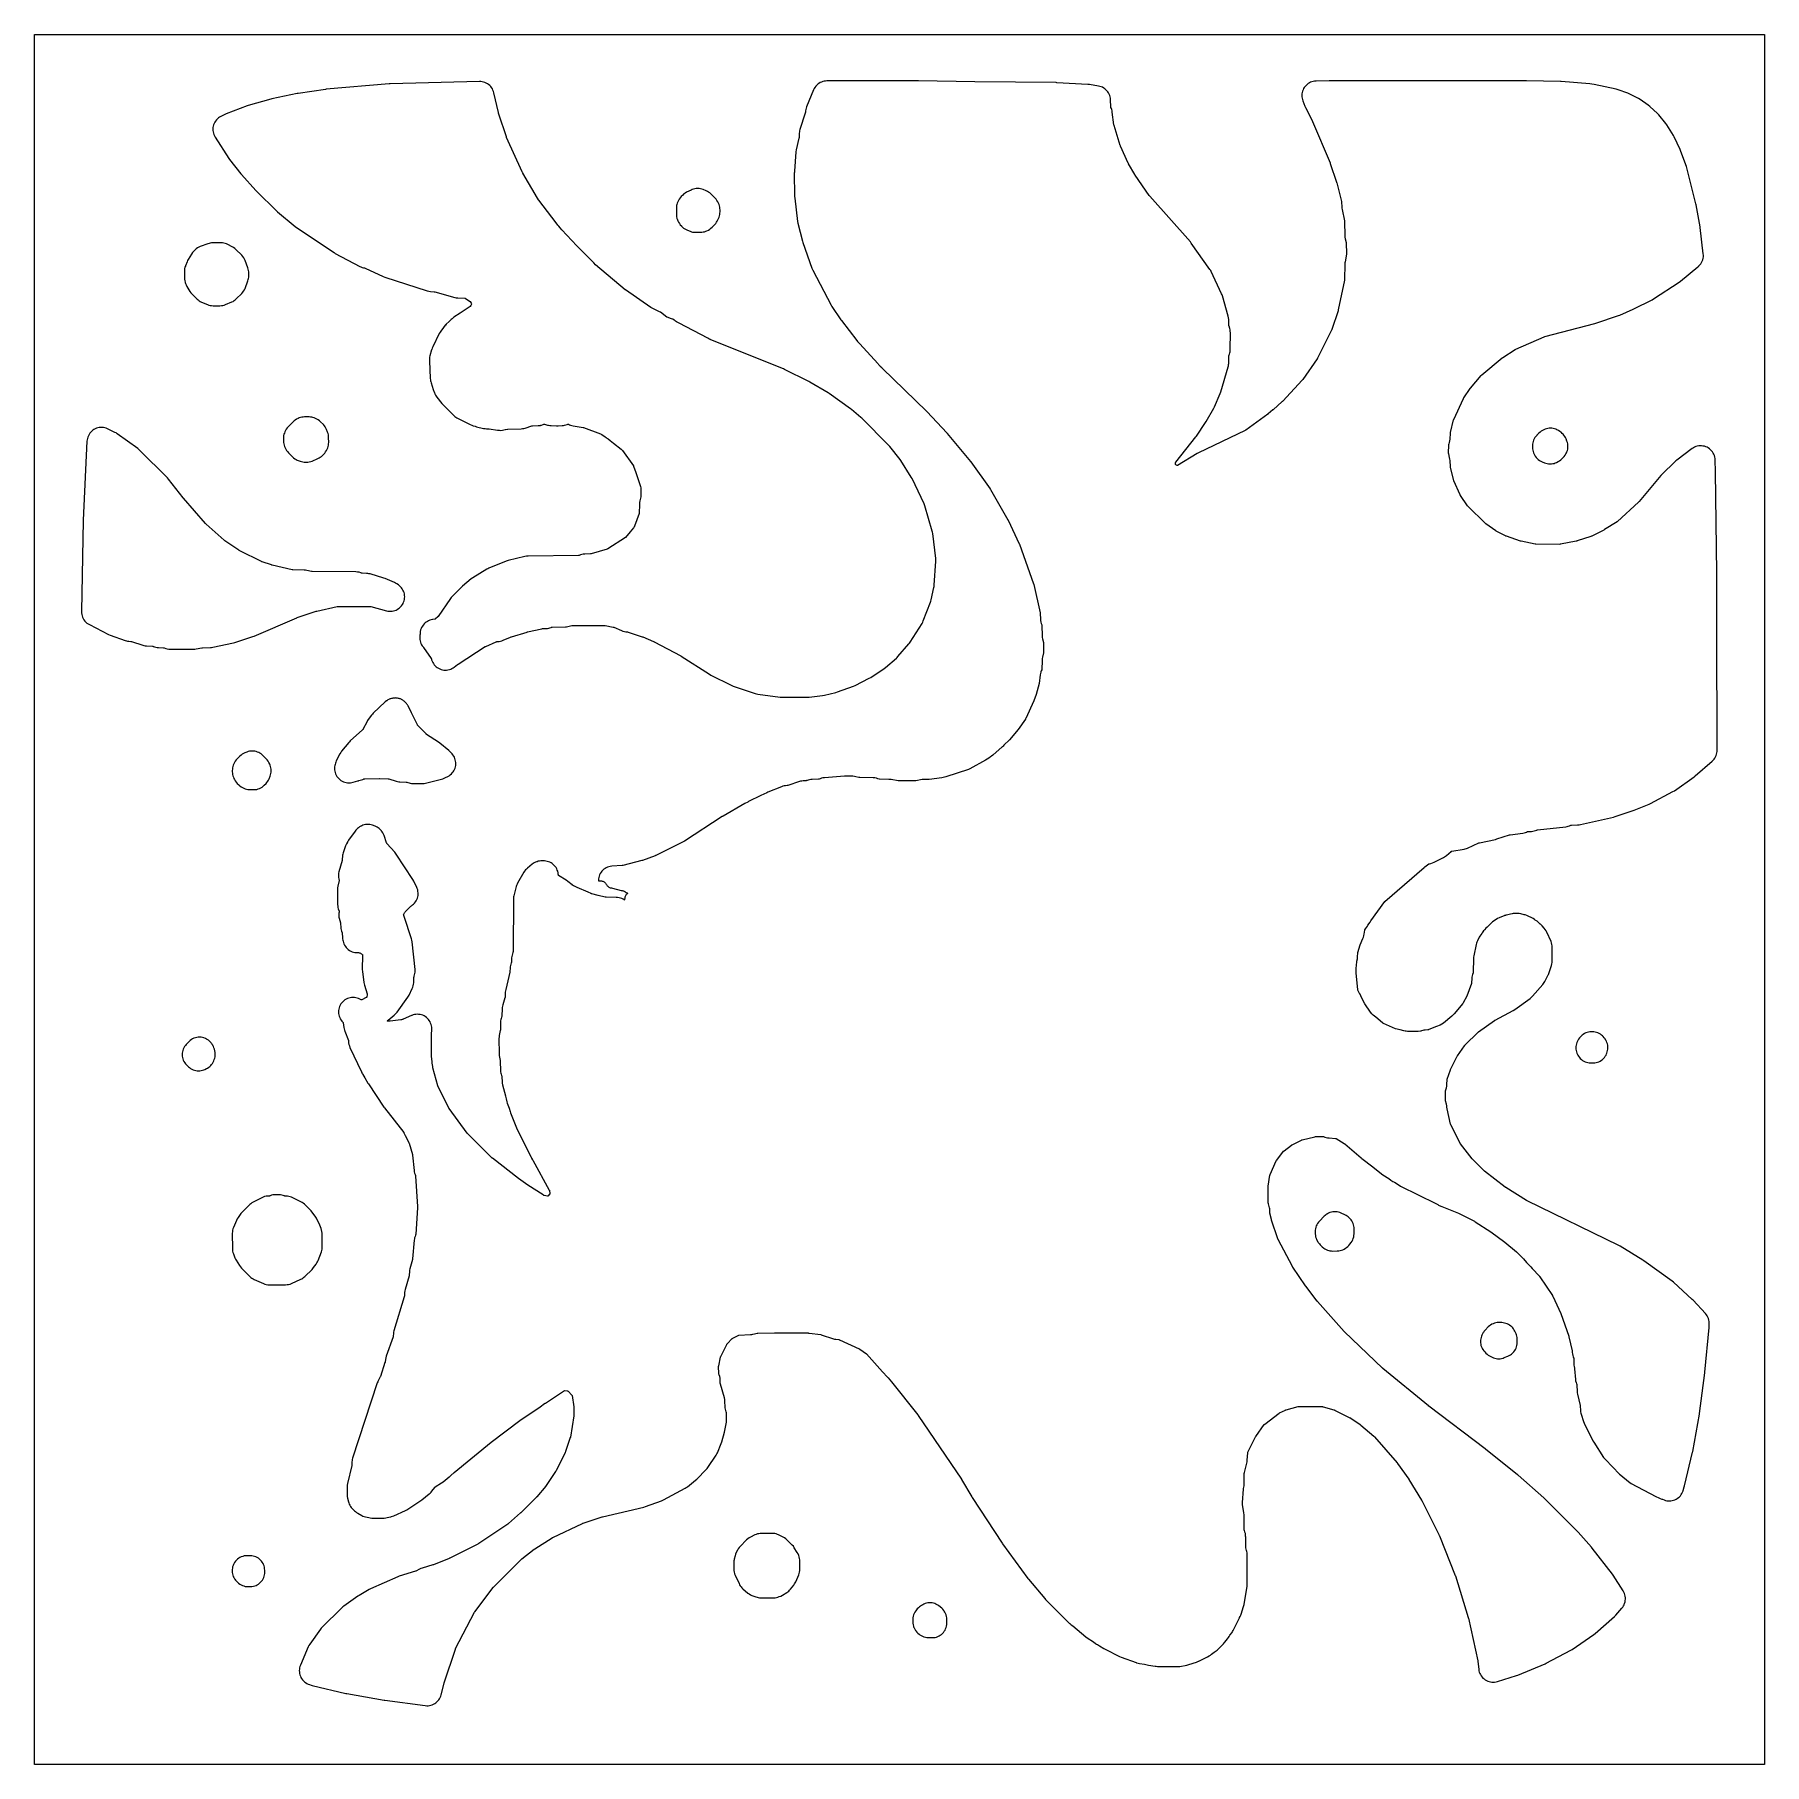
# Model space of a CAD drawing. Header units: millimetres. Extents: x 0 to 300, y 0 to 300.
import ezdxf

# ---------------------------------------------------------------- set-up
doc = ezdxf.new("R2010")
doc.units = ezdxf.units.MM
doc.layers.add('CUT', color=7, linetype='CONTINUOUS')

msp = doc.modelspace()

# ---------------------------------------------------------------- linework, layer by layer
at = {"layer": 'CUT'}
for points in [[(0.0029, 0.0029), (0, 0.0614), (0, 299.9386), (0.0029, 299.9971), (0.0614, 300), (299.8976, 300), (299.9561, 299.9971), (299.9589, 299.9386), (299.9589, 0.0614), (299.9561, 0.0029), (299.8976, 0), (0.0614, 0)], [(69.2936, 255.4072), (69.374, 255.3935), (69.3923, 255.3889), (72.8507, 254.432), (72.8559, 254.4306), (73.1263, 254.3716), (73.4016, 254.3429), (74.5835, 254.2857), (74.6026, 254.2843), (74.6256, 254.2808), (74.6522, 254.2707), (74.67, 254.2623), (74.7048, 254.2448), (75.5113, 253.7347), (75.7237, 253.4282), (75.7706, 253.3043), (75.7762, 253.2883), (75.7687, 253.2728), (75.6416, 253.0239), (75.5232, 252.8427), (75.5154, 252.8315), (75.507, 252.8256), (73.7934, 251.678), (72.7249, 250.9767), (72.5172, 250.8244), (72.4761, 250.7873), (72.4032, 250.7332), (72.2254, 250.5728), (71.8993, 250.2491), (71.394, 249.7651), (71.2536, 249.6192), (71.2221, 249.5808), (71.0974, 249.4486), (71.0871, 249.4356), (71.0307, 249.3747), (70.903, 249.2119), (70.4342, 248.5601), (70.3259, 248.3964), (70.3123, 248.3717), (70.289, 248.3367), (70.1902, 248.1582), (70.1807, 248.1392), (69.0396, 245.8635), (68.9359, 245.6268), (68.8571, 245.3807), (68.8551, 245.3729), (68.8465, 245.3472), (68.5588, 244.2824), (68.5071, 244.0465), (68.5011, 243.9961), (68.4845, 243.917), (68.4579, 243.6621), (68.4575, 243.4059), (68.6088, 240.364), (68.6304, 240.1373), (68.6726, 239.9136), (68.695, 239.8349), (68.6964, 239.8268), (68.7637, 239.5864), (69.1358, 238.4738), (69.2922, 237.9995), (69.3086, 237.9572), (69.3259, 237.9056), (69.4073, 237.6944), (69.5076, 237.4913), (69.6258, 237.2982), (69.7609, 237.1166), (70.6389, 236.0422), (70.8178, 235.8457), (70.8438, 235.8199), (70.9046, 235.7473), (71.0737, 235.5641), (72.0774, 234.581), (72.3072, 234.3248), (72.5074, 234.1256), (72.8885, 233.787), (73.0552, 233.6513), (73.2329, 233.5303), (73.4204, 233.4251), (75.5448, 232.3502), (75.8004, 232.2383), (76.0669, 232.1555), (76.0693, 232.155), (76.0719, 232.1541), (76.3687, 232.0797), (76.3849, 232.0722), (76.612, 231.9806), (76.8469, 231.9115), (77.0875, 231.8658), (77.3909, 231.8235), (77.8356, 231.712), (78.1026, 231.6603), (78.1069, 231.6599), (78.1185, 231.6577), (78.3896, 231.6355), (78.8219, 231.6236), (80.2836, 231.4195), (80.3603, 231.4018), (80.6151, 231.3702), (80.8718, 231.3649), (81.1277, 231.3859), (81.38, 231.433), (81.5896, 231.4835), (81.63, 231.4926), (81.6448, 231.4967), (82.0172, 231.5863), (82.0372, 231.5906), (82.0827, 231.5964), (84.3771, 231.6426), (84.61, 231.6582), (84.8405, 231.6954), (85.0665, 231.754), (85.0689, 231.7548), (86.2465, 232.1195), (86.2517, 232.121), (86.3017, 232.1321), (86.328, 232.1355), (86.3518, 232.1371), (87.3368, 232.1783), (87.3833, 232.1829), (87.5427, 232.1966), (87.5698, 232.2014), (87.6199, 232.2064), (87.7154, 232.227), (87.7594, 232.2347), (87.7933, 232.2438), (87.898, 232.2664), (88.1675, 232.3576), (88.3305, 232.4234), (88.3471, 232.4296), (88.3647, 232.4348), (88.393, 232.4298), (88.4102, 232.4254), (88.9162, 232.2844), (89.1235, 232.236), (89.3342, 232.2055), (89.5222, 232.1944), (89.5603, 232.192), (90.5072, 232.1745), (90.6048, 232.1746), (90.635, 232.1753), (90.68, 232.1745), (90.6803, 232.1745), (90.6804, 232.1745), (90.7835, 232.175), (91.4581, 232.1918), (91.4581, 232.1919), (91.4647, 232.192), (91.4717, 232.1925), (91.4722, 232.1925), (91.6921, 232.2068), (91.9099, 232.2403), (92.124, 232.293), (92.3325, 232.3642), (92.4829, 232.4231), (92.5009, 232.4296), (92.5168, 232.434), (92.5441, 232.425), (92.5615, 232.4176), (92.7555, 232.3302), (92.7593, 232.3285), (92.9575, 232.2492), (93.1618, 232.187), (93.3706, 232.1426), (95.1272, 231.8462), (95.132, 231.8453), (95.1833, 231.8327), (98.1351, 230.7656), (98.3813, 230.6395), (98.9616, 230.2276), (99.1225, 230.1134), (99.2338, 230.0344), (99.4322, 229.8936), (99.806, 229.6283), (100.4135, 229.1495), (101.7145, 228.1047), (101.855, 227.9642), (101.8722, 227.947), (101.8941, 227.9251), (101.9295, 227.8897), (101.9575, 227.8618), (103.834, 225.2005), (103.8349, 225.1983), (103.8474, 225.1672), (103.9221, 224.9807), (104.2193, 224.2392), (105.0727, 221.6023), (105.1216, 221.375), (105.125, 221.3572), (105.1281, 221.33), (105.1427, 219.854), (104.9646, 219.1337), (104.9137, 218.8661), (104.8922, 218.5945), (104.8907, 218.5315), (104.8891, 218.5109), (104.8481, 217.0061), (104.847, 216.9859), (104.846, 216.9787), (104.8373, 216.9431), (104.8309, 216.9239), (104.0429, 214.7607), (103.949, 214.5896), (103.9329, 214.5602), (103.9307, 214.5562), (103.8628, 214.4693), (103.2897, 213.7756), (102.4513, 212.7963), (99.3746, 210.8148), (99.3595, 210.8056), (99.3258, 210.7881), (99.2906, 210.7739), (99.2738, 210.7684), (96.5263, 209.9471), (96.5213, 209.9457), (96.4728, 209.9353), (96.4473, 209.9322), (96.4243, 209.9307), (95.3947, 209.8892), (95.1536, 209.8678), (94.9157, 209.8231), (94.6832, 209.7557), (94.4589, 209.6786), (94.4397, 209.6726), (94.3976, 209.663), (94.3547, 209.658), (94.3346, 209.6572), (85.5693, 209.5714), (85.2841, 209.5523), (85.0028, 209.5007), (82.1117, 208.7973), (81.9262, 208.7446), (81.7454, 208.6776), (78.7518, 207.4367), (78.5763, 207.3559), (78.4075, 207.2617), (76.0044, 205.7963), (75.719, 205.5936), (74.1721, 204.3226), (73.9695, 204.1367), (72.403, 202.5309), (72.2633, 202.3751), (72.1371, 202.2082), (69.9838, 199.098), (69.9806, 199.0937), (69.9481, 199.0541), (69.9295, 199.0352), (69.9118, 199.0193), (69.5101, 198.6763), (69.4961, 198.6649), (69.4644, 198.6427), (69.4277, 198.6305), (69.4102, 198.6261), (69.0346, 198.5405), (68.992, 198.5318), (68.79, 198.4964), (68.5556, 198.4311), (68.3285, 198.3434), (68.1111, 198.234), (67.9054, 198.104), (67.7132, 197.9546), (67.5365, 197.7873), (67.3769, 197.6035), (67.236, 197.4051), (67.115, 197.1939), (67.0151, 196.972), (66.9372, 196.7414), (66.8822, 196.5043), (66.8504, 196.263), (66.8423, 196.0198), (66.8429, 195.9833), (66.8259, 195.886), (66.8147, 195.8361), (66.7852, 195.5947), (66.7793, 195.3517), (66.797, 195.1092), (66.8382, 194.8696), (66.9025, 194.6351), (66.9892, 194.408), (67.0976, 194.1904), (67.2266, 193.9843), (67.375, 193.7918), (67.4197, 193.7393), (67.4309, 193.7239), (68.7778, 191.7691), (68.7883, 191.7531), (68.8081, 191.7168), (68.8326, 191.6358), (68.8475, 191.575), (68.9277, 191.3456), (69.0298, 191.1251), (69.1529, 190.9156), (69.2957, 190.719), (69.457, 190.5372), (69.6351, 190.3719), (69.8284, 190.2247), (70.0351, 190.0969), (70.2532, 189.9898), (70.4807, 189.9044), (70.7155, 189.8415), (70.9552, 189.8017), (71.1976, 189.7853), (71.4405, 189.7926), (71.6816, 189.8234), (71.9185, 189.8774), (72.149, 189.9542), (72.371, 190.053), (72.5824, 190.173), (72.7811, 190.3128), (73.3407, 190.7489), (73.3825, 190.78), (73.4256, 190.8092), (78.1267, 193.8526), (78.1312, 193.8554), (78.2023, 193.8937), (78.2189, 193.9014), (80.0549, 194.6931), (80.0714, 194.6998), (80.1079, 194.7116), (80.1455, 194.7198), (80.1631, 194.7224), (80.5509, 194.7701), (80.7848, 194.8102), (81.0139, 194.8723), (81.2361, 194.9559), (82.5528, 195.5238), (82.6165, 195.5491), (82.6816, 195.5707), (85.3883, 196.3847), (85.4312, 196.3967), (85.4746, 196.4071), (87.9718, 196.9586), (87.9772, 196.9597), (88.0611, 196.971), (88.0802, 196.9723), (88.7014, 196.9983), (88.9264, 197.0179), (89.1487, 197.0578), (89.3665, 197.1175), (89.5781, 197.1967), (89.6215, 197.2153), (89.6382, 197.2219), (89.675, 197.2336), (89.7134, 197.2381), (89.7314, 197.2388), (92.0524, 197.2843), (92.2632, 197.2974), (92.472, 197.3281), (92.6776, 197.3764), (93.1514, 197.5091), (93.1679, 197.5133), (93.2041, 197.52), (93.2409, 197.5234), (93.2573, 197.5238), (98.7977, 197.5303), (98.8161, 197.5299), (98.895, 197.5223), (98.9131, 197.5192), (100.3277, 197.2411), (100.3471, 197.2367), (100.429, 197.2114), (100.4474, 197.2041), (101.7934, 196.6265), (102.0254, 196.5403), (102.2647, 196.4774), (102.5092, 196.4385), (102.8191, 196.4048), (102.839, 196.4021), (102.9237, 196.3836), (102.943, 196.3778), (105.3775, 195.5656), (105.421, 195.5501), (105.4639, 195.533), (107.3215, 194.7489), (107.37, 194.7271), (107.4175, 194.7032), (112.0552, 192.2373), (112.0979, 192.2135), (112.1396, 192.1879), (117.0122, 189.0592), (117.2434, 188.9276), (120.7852, 187.1536), (121.1145, 187.0171), (124.959, 185.7362), (125.1868, 185.6721), (125.4196, 185.6299), (129.2996, 185.1137), (129.6343, 185.0919), (134.0523, 185.1009), (134.3149, 185.1152), (136.6198, 185.3635), (136.9552, 185.423), (138.9469, 185.918), (139.2001, 185.9954), (142.0222, 187.0242), (142.2865, 187.1382), (144.7262, 188.3614), (145.0015, 188.5222), (147.314, 190.0784), (147.5352, 190.2458), (149.4304, 191.8531), (149.5704, 191.9812), (149.7003, 192.1196), (151.6098, 194.3164), (151.7318, 194.4683), (151.8416, 194.6293), (153.8873, 197.8949), (154.005, 198.1046), (154.102, 198.3245), (155.3562, 201.585), (155.4175, 201.7643), (155.465, 201.9477), (155.9412, 204.122), (155.9742, 204.3055), (155.9935, 204.4909), (156.2703, 208.6531), (156.2749, 208.8864), (156.2577, 209.1191), (155.7309, 213.4757), (155.6978, 213.6788), (155.6481, 213.8786), (154.367, 218.2503), (154.3055, 218.4336), (154.2301, 218.6115), (152.1714, 222.9876), (152.0162, 223.2689), (150.202, 226.1098), (150.0672, 226.3005), (148.3018, 228.5669), (148.0991, 228.7965), (143.4558, 233.4493), (143.2959, 233.5962), (141.6574, 234.9749), (141.5064, 235.0925), (137.797, 237.7572), (137.5983, 237.8862), (134.4136, 239.7444), (134.2731, 239.8205), (130.0632, 241.9286), (129.8729, 242.0142), (117.2482, 247.068), (117.1923, 247.092), (117.1377, 247.1189), (116.9127, 247.2369), (116.9037, 247.2429), (116.7419, 247.3358), (111.7589, 249.9532), (111.548, 250.0517), (111.5368, 250.0557), (111.4401, 250.1062), (111.4353, 250.1089), (111.3643, 250.1538), (111.3488, 250.1651), (111.155, 250.3142), (111.1119, 250.3475), (111.1045, 250.3531), (110.8956, 250.4976), (110.6731, 250.6202), (110.4393, 250.7195), (109.7118, 250.9859), (109.696, 250.9921), (109.6677, 251.0054), (109.658, 251.012), (108.5074, 251.8332), (108.335, 251.9458), (108.1539, 252.0438), (108.1508, 252.0453), (106.9681, 252.6241), (106.9638, 252.6262), (106.9013, 252.6625), (106.8876, 252.6716), (102.4585, 255.7333), (102.4344, 255.7526), (97.2808, 260.0832), (96.9647, 260.3891), (94.0217, 263.3403), (91.4377, 266.1376), (91.1522, 266.4761), (90.8889, 266.7884), (90.7399, 266.9651), (90.4307, 267.3318), (87.4335, 271.3099), (87.4012, 271.3553), (87.3949, 271.3652), (87.2209, 271.6544), (84.6684, 275.9631), (84.6639, 275.972), (84.6498, 276), (84.6173, 276.0646), (84.5421, 276.2137), (81.8557, 282.1474), (81.8318, 282.2041), (81.8108, 282.2619), (81.288, 283.8298), (81.1805, 284.1523), (81.139, 284.2767), (81.0724, 284.4764), (80.4487, 286.3469), (80.4312, 286.4041), (80.4166, 286.462), (79.64, 289.909), (79.5744, 290.1454), (79.4859, 290.3743), (79.3754, 290.5934), (79.244, 290.8006), (79.0929, 290.9939), (78.9236, 291.1715), (78.7376, 291.3316), (78.5369, 291.4727), (78.3233, 291.5935), (78.0989, 291.6927), (77.8659, 291.7695), (77.6264, 291.8231), (77.3829, 291.8529), (77.1376, 291.8587), (77.1305, 291.8585), (61.6563, 291.4652), (61.507, 291.4569), (50.587, 290.5237), (50.4309, 290.5054), (45.6866, 289.7976), (45.5457, 289.7724), (41.1561, 288.858), (40.9837, 288.8156), (37.0524, 287.7004), (36.8475, 287.6326), (33.241, 286.2635), (33.0091, 286.1618), (32.2921, 285.8028), (32.0767, 285.6813), (31.8744, 285.5392), (31.6871, 285.3777), (31.5167, 285.1985), (31.3648, 285.0034), (31.233, 284.7942), (31.1224, 284.5731), (31.0342, 284.342), (30.9693, 284.1034), (30.9283, 283.8596), (30.9116, 283.6129), (30.9193, 283.3658), (30.9514, 283.1206), (31.0076, 282.8798), (31.0872, 282.6457), (31.1896, 282.4206), (31.3138, 282.2068), (33.6941, 278.5372), (33.8246, 278.3546), (35.7717, 275.8729), (35.8768, 275.7476), (38.3799, 272.9544), (38.4864, 272.8427), (41.9923, 269.3859), (42.1476, 269.2451), (45.2031, 266.7002), (45.4125, 266.5436), (51.9245, 262.1847), (52.1435, 262.0538), (56.38, 259.8064), (56.5849, 259.7093), (56.7977, 259.6312), (57.0167, 259.5727), (57.2086, 259.5307), (57.2287, 259.5257), (57.3135, 259.4971), (57.3325, 259.4888), (60.4186, 258.0501), (60.7091, 257.9361), (68.0782, 255.5649), (68.3714, 255.4898), (68.6715, 255.4507), (69.2748, 255.409)], [(98.3164, 153.2281), (98.4289, 153.2), (98.5381, 153.1611), (98.6431, 153.1119), (98.7429, 153.0528), (98.8308, 152.9884), (98.8364, 152.9843), (98.923, 152.9071), (99.0016, 152.8219), (99.0717, 152.7296), (99.1326, 152.6309), (99.1543, 152.5915), (99.226, 152.487), (99.3075, 152.3901), (99.3982, 152.3015), (99.497, 152.2222), (99.603, 152.1529), (99.7154, 152.0943), (99.8328, 152.0469), (99.9825, 152.0029), (99.9837, 152.0026), (100.0147, 151.9951), (100.2362, 151.9416), (101.7024, 151.5873), (101.8475, 151.5582), (101.8912, 151.5511), (102.0073, 151.5266), (102.1204, 151.4906), (102.2294, 151.4437), (102.3332, 151.3863), (102.4309, 151.3188), (102.4339, 151.3165), (102.5662, 151.2253), (102.6804, 151.1625), (102.8004, 151.1113), (102.8687, 151.0901), (102.7791, 151.0242), (102.6888, 150.9434), (102.6067, 150.8542), (102.5337, 150.7575), (102.4704, 150.6542), (102.4174, 150.5452), (102.3752, 150.4316), (102.3442, 150.3145), (102.3247, 150.1949), (102.3169, 150.074), (102.3208, 149.9529), (102.3318, 149.8676), (102.2621, 149.9216), (102.0508, 150.0538), (101.8275, 150.1644), (101.5942, 150.2521), (101.3534, 150.3162), (101.1074, 150.356), (100.8587, 150.3711), (99.0949, 150.3901), (99.0725, 150.3909), (98.9802, 150.4024), (98.9582, 150.4071), (97.7535, 150.6982), (96.6, 150.9769), (96.5818, 150.9818), (96.5079, 151.0072), (96.4906, 151.0146), (95.9851, 151.2446), (94.0955, 152.104), (93.5094, 152.3706), (93.4615, 152.3924), (93.2899, 152.4704), (93.274, 152.4781), (93.242, 152.4963), (93.2116, 152.5174), (93.1981, 152.5281), (92.4725, 153.1335), (92.1972, 153.333), (90.8707, 154.1632), (90.8223, 154.1969), (90.8204, 154.2175), (90.8116, 154.4134), (90.7778, 154.6515), (90.7213, 154.8853), (90.6426, 155.1126), (90.5424, 155.3313), (90.4216, 155.5393), (90.2815, 155.7347), (90.1232, 155.9158), (89.9482, 156.0808), (89.7582, 156.2283), (89.5548, 156.3568), (89.3401, 156.4652), (89.116, 156.5524), (88.8845, 156.6177), (88.6478, 156.6604), (88.4081, 156.6802), (88.0176, 156.6936), (87.7909, 156.6911), (87.5652, 156.6681), (87.3426, 156.6247), (87.1249, 156.5613), (87.044, 156.5337), (86.8396, 156.4538), (86.6429, 156.3562), (86.4556, 156.2418), (86.279, 156.1114), (85.4504, 155.4413), (85.2774, 155.2876), (85.1194, 155.1186), (84.9776, 154.9357), (84.8534, 154.7405), (83.7597, 152.832), (83.6634, 152.6464), (83.5829, 152.4534), (83.5189, 152.2543), (83.135, 150.8637), (83.0864, 150.6526), (83.0563, 150.4381), (83.0449, 150.2218), (82.958, 140.9482), (82.9573, 140.928), (82.9522, 140.8847), (82.9424, 140.8422), (82.9363, 140.8229), (82.8587, 140.5984), (82.792, 140.3715), (82.747, 140.1394), (82.7242, 139.904), (82.686, 139.1273), (82.6846, 139.1093), (82.679, 139.0709), (82.6662, 139.0344), (82.6475, 138.9916), (82.5662, 138.7784), (82.5046, 138.5588), (82.4634, 138.3344), (82.4427, 138.1073), (82.4151, 137.4947), (82.4138, 137.477), (82.4032, 137.4012), (82.3995, 137.3838), (81.6887, 134.3975), (81.645, 134.166), (81.6233, 133.9313), (81.5838, 133.0575), (81.5835, 133.0522), (81.5771, 133.0019), (81.5715, 132.9762), (81.5651, 132.9535), (81.1852, 131.7299), (81.1277, 131.5093), (81.0904, 131.2845), (81.0738, 131.0572), (81.0407, 129.848), (81.0395, 129.8267), (81.033, 129.7812), (81.0214, 129.7367), (81.0142, 129.7166), (80.9649, 129.5892), (80.8956, 129.3843), (80.8442, 129.1741), (80.8112, 128.9603), (80.7968, 128.7444), (80.765, 127.3754), (80.7642, 127.3581), (80.7556, 127.2837), (80.7524, 127.2667), (80.5779, 126.4373), (80.5373, 126.1774), (80.5243, 125.9146), (80.5327, 123.2373), (80.5497, 122.954), (80.5988, 122.6744), (80.7449, 122.0511), (80.7489, 122.0317), (80.7596, 121.9469), (80.7605, 121.9271), (80.792, 120.3277), (80.8054, 120.1132), (80.8373, 119.9006), (80.8873, 119.6915), (80.955, 119.4875), (81.0117, 119.3387), (81.0183, 119.3197), (81.0293, 119.2778), (81.0357, 119.235), (81.0371, 119.2149), (81.07, 118.4298), (81.0982, 118.146), (81.1585, 117.8673), (81.6843, 115.9683), (81.6844, 115.9148), (81.7083, 115.6742), (81.7552, 115.4369), (81.8796, 114.9369), (81.9648, 114.6625), (82.275, 113.8354), (82.4387, 113.2441), (82.527, 112.9824), (83.5648, 110.3891), (83.6484, 110.2027), (86.0414, 105.4018), (86.0917, 105.3062), (86.1813, 105.1443), (86.3226, 104.862), (86.374, 104.7648), (89.2436, 99.6128), (89.2519, 99.5969), (89.2674, 99.5615), (89.2759, 99.5237), (89.2785, 99.506), (89.3435, 98.9854), (89.3453, 98.9678), (89.3464, 98.9302), (89.3239, 98.9), (89.3124, 98.8866), (89.0549, 98.6019), (89.042, 98.5883), (89.0124, 98.5617), (88.9727, 98.565), (88.9541, 98.568), (88.3633, 98.6794), (88.3457, 98.6832), (88.3121, 98.6929), (88.208, 98.7535), (85.5109, 100.4833), (83.9145, 101.5855), (79.418, 105.1155), (79.3632, 105.1613), (79.3113, 105.2102), (75.1498, 109.3717), (75.0903, 109.4357), (75.0356, 109.504), (71.8899, 113.7415), (71.8867, 113.7461), (71.8475, 113.8092), (71.8418, 113.8197), (71.8393, 113.8245), (71.8366, 113.8294), (71.8261, 113.8489), (69.9458, 117.6163), (69.9293, 117.6596), (69.924, 117.6773), (69.0764, 120.7803), (69.0574, 120.8607), (69.0476, 120.9205), (69.0351, 121.0113), (68.9578, 121.6128), (68.9422, 121.7337), (68.9192, 121.9131), (68.8061, 122.7925), (68.8069, 126.6268), (68.8713, 127.3744), (68.8804, 127.6198), (68.8653, 127.865), (68.8263, 128.1076), (68.7636, 128.3451), (68.6779, 128.5753), (68.57, 128.796), (68.441, 129.0051), (68.2921, 129.2005), (68.1247, 129.3803), (67.9405, 129.5428), (67.7412, 129.6865), (67.5288, 129.8099), (67.3053, 129.9119), (67.0729, 129.9914), (66.8338, 130.0478), (66.5903, 130.0804), (66.3448, 130.089), (66.0996, 130.0734), (65.8572, 130.0338), (65.6198, 129.9706), (65.3897, 129.8845), (65.354, 129.8691), (63.8874, 129.2359), (63.8339, 129.2142), (63.8167, 129.2078), (63.7121, 129.1737), (63.6047, 129.1493), (63.5867, 129.1461), (63.5297, 129.1373), (61.6659, 128.8929), (61.605, 128.8865), (61.5857, 128.8849), (61.4689, 128.8811), (61.358, 128.8884), (61.2428, 128.9075), (61.2238, 128.9116), (61.1671, 128.9253), (61.1155, 128.9418), (61.1958, 129.0061), (61.1983, 129.008), (61.2898, 129.0804), (62.3711, 129.9363), (62.5483, 130.0907), (62.7103, 130.261), (62.8555, 130.4458), (64.7193, 133.0616), (64.8315, 133.2335), (64.9291, 133.4141), (65.4945, 134.5703), (65.5959, 134.808), (65.6722, 135.0549), (65.7226, 135.3083), (65.7466, 135.5656), (65.7859, 136.5206), (65.7873, 136.5418), (65.7939, 136.5852), (65.805, 136.6278), (65.812, 136.6478), (65.8304, 136.6962), (65.9034, 136.9188), (65.9551, 137.1473), (65.9853, 137.3796), (65.9936, 137.6138), (65.9799, 137.8477), (65.4695, 142.6809), (65.4272, 142.9449), (65.357, 143.2029), (64.079, 147.0701), (64.0371, 147.1967), (64.0002, 147.2999), (63.9748, 147.3747), (64.0014, 147.4275), (64.1489, 147.6879), (64.1786, 147.7376), (64.1884, 147.7532), (64.2515, 147.8438), (64.3227, 147.9283), (64.3352, 147.9418), (64.3756, 147.9833), (65.1817, 148.7764), (65.2303, 148.8217), (65.246, 148.8356), (65.345, 148.9142), (65.3488, 148.9166), (65.5466, 149.0558), (65.7301, 149.2135), (65.8974, 149.3882), (66.0471, 149.5782), (66.1777, 149.7818), (66.288, 149.9971), (66.377, 150.2221), (66.4439, 150.4545), (66.4879, 150.6924), (66.5088, 150.9334), (66.5063, 151.1753), (66.4804, 151.4158), (66.4314, 151.6527), (66.3597, 151.8837), (66.266, 152.1068), (65.7514, 153.183), (65.5914, 153.4681), (62.7192, 157.8821), (62.6079, 158.0395), (62.4848, 158.1878), (62.4831, 158.1897), (62.4782, 158.1952), (62.4759, 158.1977), (61.0992, 159.7326), (61.0871, 159.7467), (61.0634, 159.7791), (61.0466, 159.8155), (61.0401, 159.8329), (60.6005, 161.1047), (60.5104, 161.3296), (60.3989, 161.5446), (60.2671, 161.7479), (60.1659, 161.8751), (60.1269, 161.9292), (59.9442, 162.1316), (59.9296, 162.1461), (59.7578, 162.3016), (59.5723, 162.4406), (59.3747, 162.5617), (59.1668, 162.6641), (58.7929, 162.8271), (58.571, 162.9115), (58.3421, 162.9745), (58.1083, 163.0155), (57.8716, 163.0342), (57.6342, 163.0303), (57.3983, 163.0039), (57.1659, 162.9552), (56.9392, 162.8848), (56.7202, 162.7931), (56.6196, 162.7392), (56.5493, 162.7068), (56.3416, 162.5855), (56.1465, 162.4447), (55.9658, 162.2858), (55.8689, 162.192), (55.7186, 162.0331), (55.5828, 161.8617), (54.4275, 160.2654), (54.306, 160.0808), (54.2013, 159.8863), (54.1899, 159.8597), (54.1811, 159.8439), (54.1075, 159.6733), (54.0182, 159.5266), (53.9185, 159.3237), (53.8376, 159.1126), (53.4909, 158.0697), (53.4332, 157.868), (53.3925, 157.6622), (53.3693, 157.4537), (53.366, 157.4059), (53.3657, 157.4025), (53.3443, 157.0923), (53.3284, 156.8625), (53.3266, 156.8437), (53.3129, 156.7634), (53.3083, 156.7451), (52.771, 154.8016), (52.7179, 154.5658), (52.6879, 154.3259), (52.6811, 154.0842), (52.6977, 153.843), (52.7376, 153.6046), (52.7995, 153.3198), (52.8019, 153.3071), (52.8018, 153.3058), (52.5914, 152.2927), (52.5517, 152.0352), (52.5391, 151.7749), (52.5394, 151.72), (52.5365, 151.6545), (52.5489, 149.1053), (52.5615, 148.8659), (52.597, 148.6289), (52.6551, 148.3963), (52.6555, 148.395), (52.6555, 148.3949), (52.7875, 147.9568), (52.7923, 147.9393), (52.7999, 147.901), (52.7961, 147.8622), (52.7879, 147.8143), (52.7891, 147.8141), (52.7621, 147.634), (52.7489, 147.4096), (52.7558, 147.185), (52.7829, 146.9618), (52.83, 146.742), (53.0419, 145.9321), (53.0465, 145.9125), (53.0593, 145.8266), (53.0607, 145.8065), (53.0861, 145.2011), (53.1063, 144.9715), (53.1477, 144.7447), (53.2097, 144.5227), (53.2919, 144.3073), (53.3131, 144.2588), (53.3196, 144.2428), (53.3313, 144.2073), (53.3362, 144.1708), (53.3373, 144.1534), (53.3687, 143.4063), (53.3877, 143.186), (53.4261, 142.9682), (53.4836, 142.7547), (53.555, 142.5297), (53.6424, 142.2956), (53.7527, 142.0714), (53.8849, 141.8594), (54.0375, 141.6615), (54.2092, 141.48), (54.3981, 141.3164), (54.6024, 141.1726), (54.82, 141.0498), (55.0488, 140.9494), (55.2865, 140.8723), (55.5307, 140.8193), (55.7789, 140.791), (56.0288, 140.7876), (56.0655, 140.7889), (56.1748, 140.7824), (56.2828, 140.7653), (56.3888, 140.7379), (56.4916, 140.7004), (56.5903, 140.6532), (56.684, 140.5966), (56.7719, 140.5314), (56.8264, 140.482), (56.8404, 140.4666), (56.8429, 140.4057), (56.8423, 140.3341), (56.8419, 140.3284), (56.8203, 137.863), (56.8424, 137.509), (56.8424, 137.5089), (57.1009, 135.5807), (57.1384, 135.3697), (57.1939, 135.1627), (57.6677, 133.6564), (57.6731, 133.6377), (57.6813, 133.5985), (57.6777, 133.5586), (57.6745, 133.5394), (57.5876, 133.0842), (57.5834, 133.0648), (57.5718, 133.026), (57.5376, 133.0043), (57.5201, 132.9949), (56.7613, 132.6143), (56.7444, 132.6063), (56.7087, 132.5924), (56.6721, 132.6038), (56.6547, 132.6107), (56.1764, 132.8117), (56.1685, 132.8151), (55.9359, 132.8995), (55.6961, 132.9606), (55.4514, 132.9977), (55.2043, 133.0104), (54.9571, 132.9986), (54.7124, 132.9624), (54.4723, 132.9022), (54.2394, 132.8186), (54.016, 132.7124), (53.8041, 132.5846), (53.6059, 132.4364), (53.4233, 132.2694), (53.2581, 132.0852), (53.1119, 131.8855), (52.9862, 131.6724), (52.8821, 131.4479), (52.8008, 131.2142), (52.743, 130.9736), (52.7092, 130.7284), (52.6999, 130.4811), (52.715, 130.2342), (52.7545, 129.9899), (52.8179, 129.7507), (52.9047, 129.519), (53.014, 129.2969), (53.1446, 129.0868), (53.2954, 128.8906), (53.4649, 128.7103), (53.4872, 128.6888), (53.4994, 128.628), (53.6216, 127.8067), (53.6721, 127.5561), (53.748, 127.3119), (53.7765, 127.2344), (53.7956, 127.1735), (54.4075, 125.518), (54.4092, 125.5131), (54.4226, 125.4657), (54.4273, 125.4407), (54.4303, 125.418), (54.4581, 125.1558), (54.4587, 125.1501), (54.5031, 124.8768), (54.5774, 124.61), (54.6809, 124.3531), (56.6584, 120.1317), (56.7581, 119.9409), (56.8458, 119.7892), (56.9137, 119.6458), (57.0779, 119.3523), (57.2611, 119.0708), (57.7954, 118.1469), (57.8814, 118.0086), (60.56, 114.0028), (60.6689, 113.8523), (60.6772, 113.8418), (60.6779, 113.8408), (64.0154, 109.569), (64.0449, 109.5239), (64.0544, 109.5072), (64.2827, 109.0769), (64.909, 107.8403), (64.9167, 107.824), (64.9451, 107.7515), (64.9505, 107.7342), (65.5026, 105.7917), (65.5039, 105.7865), (65.5199, 105.7058), (65.5224, 105.6873), (65.811, 102.9835), (65.8459, 102.7562), (65.9016, 102.5331), (65.9775, 102.316), (66.0498, 102.1361), (66.0568, 102.1172), (66.0686, 102.0756), (66.0758, 102.0329), (66.0776, 102.0128), (66.3977, 96.7407), (66.3999, 96.665), (66.3972, 96.5894), (66.0858, 91.9115), (66.0841, 91.8931), (66.0776, 91.8538), (66.0672, 91.8153), (66.0611, 91.7978), (65.9696, 91.5566), (65.8991, 91.3416), (65.8483, 91.121), (65.8177, 90.8968), (65.5231, 87.6529), (65.5225, 87.6476), (65.5086, 87.5671), (65.5043, 87.5491), (65.0787, 85.9485), (65.0269, 85.7058), (64.9994, 85.4592), (64.962, 84.85), (64.9602, 84.8293), (64.9449, 84.7412), (64.9397, 84.7211), (64.2623, 82.3815), (64.2007, 82.1149), (64.1686, 81.8432), (64.1313, 81.2516), (64.1293, 81.2301), (64.113, 81.1387), (64.1074, 81.118), (62.321, 75.1725), (62.2627, 74.9377), (62.2274, 74.6984), (62.188, 74.2986), (62.185, 74.2761), (62.1638, 74.1806), (62.1569, 74.159), (60.9618, 70.7784), (60.8822, 70.5045), (60.8343, 70.2232), (60.7882, 69.8114), (60.7855, 69.7917), (60.7671, 69.7082), (60.7613, 69.6892), (59.9639, 67.3009), (59.9622, 67.2962), (59.9326, 67.2258), (59.925, 67.2102), (59.5807, 66.5499), (59.493, 66.3632), (59.4209, 66.1699), (55.1521, 53.092), (55.095, 52.8884), (55.0554, 52.6806), (55.0334, 52.4702), (54.9997, 51.9235), (54.9993, 51.9183), (54.9881, 51.8393), (54.9845, 51.8216), (54.2698, 48.7269), (54.2215, 48.4443), (54.2057, 48.1581), (54.2092, 46.7671), (54.2263, 46.4819), (54.2757, 46.2005), (54.4256, 45.5641), (54.4871, 45.3471), (54.568, 45.1365), (54.6675, 44.934), (54.7849, 44.7414), (54.9191, 44.5601), (55.0692, 44.3916), (55.4483, 44.0028), (55.6276, 43.8361), (55.8222, 43.6878), (56.0304, 43.5593), (56.7194, 43.1791), (56.9229, 43.0786), (57.1345, 42.997), (57.3527, 42.9349), (57.9368, 42.7969), (58.2041, 42.749), (58.475, 42.7303), (59.8176, 42.7108), (59.9218, 42.7114), (60.6321, 42.7307), (60.8925, 42.7514), (61.1494, 42.7992), (61.7062, 42.9332), (61.7067, 42.9333), (61.8048, 42.9563), (61.8211, 42.9609), (61.8492, 42.9677), (62.0679, 43.031), (62.2799, 43.1139), (64.343, 44.0312), (64.5362, 44.1273), (64.7204, 44.2397), (66.9622, 45.7442), (67.1289, 45.8663), (68.4445, 46.9166), (68.6021, 47.0536), (68.7477, 47.2032), (68.8803, 47.3644), (69.394, 48.0452), (69.4046, 48.0586), (69.4293, 48.0858), (69.4581, 48.1078), (69.4725, 48.1173), (70.5764, 48.811), (70.837, 48.9992), (71.8667, 49.8486), (72.0131, 49.9542), (72.1813, 50.0868), (72.7774, 50.5999), (79.1587, 55.8639), (84.1256, 59.6401), (87.6437, 62.0241), (88.4402, 62.5638), (88.5578, 62.6435), (88.6086, 62.6779), (91.8871, 64.8325), (91.8928, 64.8319), (92.4192, 64.7667), (92.4372, 64.764), (92.4753, 64.7555), (92.5048, 64.73), (92.5177, 64.7171), (93.1438, 64.0586), (93.1564, 64.0446), (93.1811, 64.0128), (93.1912, 63.9738), (93.1946, 63.9553), (93.4951, 62.0166), (93.5049, 61.9345), (93.5091, 61.8519), (93.5286, 60.546), (93.5285, 60.5293), (93.5232, 60.4574), (93.5208, 60.4408), (92.9203, 56.7776), (92.9194, 56.7726), (92.901, 56.6971), (92.8958, 56.6802), (92.0871, 54.269), (92.0575, 54.1901), (92.0224, 54.1136), (90.4195, 50.9187), (90.383, 50.8513), (90.3422, 50.7865), (88.7027, 48.3569), (88.6647, 48.3038), (88.6238, 48.2529), (87.0682, 46.418), (87.0378, 46.3835), (87.0061, 46.3502), (84.3537, 43.6711), (84.3208, 43.6391), (84.2867, 43.6084), (82.1741, 41.7799), (82.1185, 41.7347), (82.0603, 41.6929), (77.0053, 38.2851), (76.9403, 38.2443), (76.8728, 38.2077), (71.9981, 35.7665), (71.9531, 35.7451), (71.9072, 35.7257), (69.1853, 34.6363), (69.1347, 34.6174), (69.0834, 34.6008), (67.2066, 34.0404), (66.9821, 33.9616), (66.7661, 33.8617), (66.1362, 33.5333), (66.1209, 33.5258), (66.0527, 33.4977), (66.0364, 33.4923), (63.2423, 32.631), (62.9638, 32.5266), (58.2419, 30.429), (58.0157, 30.3145), (56.2618, 29.3114), (56.0542, 29.1787), (53.6048, 27.4372), (53.4462, 27.3146), (53.298, 27.1797), (49.8285, 23.7581), (49.6813, 23.5998), (49.5483, 23.4293), (47.7251, 20.8718), (47.581, 20.6449), (47.4622, 20.4037), (46.1025, 17.2248), (46.0172, 16.9946), (45.9548, 16.7572), (45.9161, 16.5148), (45.9013, 16.2698), (45.9105, 16.0245), (45.9438, 15.7813), (46.0008, 15.5425), (46.081, 15.3105), (46.1835, 15.0875), (46.3074, 14.8755), (46.4514, 14.6768), (46.6143, 14.4931), (46.7944, 14.3263), (46.99, 14.178), (47.1992, 14.0495), (47.4199, 13.9422), (47.6502, 13.8571), (47.9696, 13.7565), (48.1403, 13.7093), (53.9754, 12.3168), (54.1166, 12.2874), (60.5925, 11.1318), (60.7071, 11.1141), (67.7483, 10.1923), (67.9901, 10.1725), (68.2326, 10.1762), (68.4737, 10.2034), (68.711, 10.2539), (68.9423, 10.3272), (69.1654, 10.4225), (69.3782, 10.5389), (69.5787, 10.6755), (69.765, 10.8309), (69.9354, 11.0035), (70.0883, 11.1919), (70.2221, 11.3942), (70.3358, 11.6086), (70.4281, 11.8329), (70.4983, 12.0651), (71.0003, 14.0745), (71.0124, 14.1191), (71.0262, 14.1633), (72.9714, 19.9856), (72.9731, 19.9904), (73.0028, 20.0611), (73.0105, 20.0768), (76.3016, 26.3744), (76.304, 26.3788), (76.3446, 26.4439), (76.3547, 26.4582), (79.4927, 30.6664), (79.5472, 30.7342), (79.6065, 30.7978), (84.3815, 35.5594), (84.439, 35.613), (84.4998, 35.6628), (86.6512, 37.3051), (86.6916, 37.3347), (86.7333, 37.3625), (89.7467, 39.2857), (89.8113, 39.3241), (89.8782, 39.3584), (95.0159, 41.7887), (95.0814, 41.8173), (95.1485, 41.8419), (98.3984, 42.9257), (98.4501, 42.9416), (98.5025, 42.9552), (105.6574, 44.6385), (105.9382, 44.7222), (108.7029, 45.7261), (109.0299, 45.8721), (112.7899, 47.8857), (112.9961, 48.0092), (113.1894, 48.152), (114.6023, 49.3039), (114.8075, 49.4911), (116.4523, 51.1685), (116.6036, 51.3375), (116.739, 51.5196), (118.1761, 53.6474), (118.2994, 53.85), (118.4029, 54.0634), (119.0717, 55.6267), (119.1778, 55.9261), (119.6576, 57.6131), (119.7196, 57.8898), (119.957, 59.3279), (119.9827, 59.5397), (119.9903, 59.7528), (119.9834, 60.7235), (119.9716, 60.9493), (119.9394, 61.1732), (119.8871, 61.3932), (119.7596, 61.8391), (119.754, 61.8611), (119.7386, 61.9581), (119.7371, 61.9808), (119.7, 63.0004), (119.6707, 63.3016), (119.6052, 63.597), (118.933, 65.9471), (118.9275, 65.9687), (118.9122, 66.064), (118.9106, 66.0863), (118.8855, 66.7056), (118.8575, 66.9904), (118.7972, 67.2701), (118.7053, 67.5411), (118.6548, 67.6661), (118.6486, 67.6824), (118.6379, 67.7183), (118.634, 67.7551), (118.6333, 67.7727), (118.6168, 69.0237), (118.6171, 69.0442), (118.6256, 69.1326), (118.6293, 69.1528), (118.9357, 70.6221), (118.9369, 70.6273), (118.9513, 70.6763), (118.9611, 70.7009), (118.9712, 70.7224), (120.0236, 72.829), (120.0325, 72.8458), (120.0544, 72.8804), (120.0797, 72.9126), (120.0926, 72.9266), (120.9729, 73.8391), (120.9881, 73.854), (121.0233, 73.8831), (121.0616, 73.908), (121.0803, 73.918), (122.1273, 74.4411), (124.1393, 74.5606), (124.346, 74.5833), (124.533, 74.5999), (124.8224, 74.6607), (125.3233, 74.7973), (125.3285, 74.7986), (125.3784, 74.8079), (125.4045, 74.8104), (125.4281, 74.8112), (128.3145, 74.8406), (128.3224, 74.8406), (134.1388, 74.8193), (134.2172, 74.8164), (134.2953, 74.8084), (136.3197, 74.5324), (136.3363, 74.5298), (136.4068, 74.5137), (136.4229, 74.5089), (138.5085, 73.8326), (138.735, 73.7707), (138.9663, 73.7304), (139.473, 73.6663), (139.492, 73.6635), (139.5322, 73.6541), (139.5713, 73.6407), (139.5889, 73.6331), (143.0136, 72.0527), (143.0295, 72.0448), (143.0959, 72.0062), (143.1106, 71.9962), (144.2485, 71.1815), (147.0496, 68.0697), (147.883, 67.1438), (147.9966, 67.0176), (148.6093, 66.3369), (153.1685, 60.6043), (153.1965, 60.5676), (153.2231, 60.5299), (160.7144, 49.4482), (160.7355, 49.4159), (160.7555, 49.3829), (162.5076, 46.39), (162.5749, 46.2815), (167.7748, 38.3573), (167.8443, 38.2568), (172.2236, 32.2455), (172.3342, 32.1046), (175.1545, 28.7646), (175.1569, 28.7619), (175.1596, 28.7588), (175.2993, 28.6066), (179.2641, 24.6301), (179.4494, 24.462), (179.4795, 24.4373), (179.4927, 24.4241), (179.7443, 24.2046), (180.0087, 24.0034), (182.3033, 22.1221), (182.5367, 21.9523), (183.6127, 21.2608), (183.966, 20.9919), (184.1289, 20.8779), (184.3004, 20.7771), (184.6875, 20.57), (185.4296, 20.093), (185.661, 19.9612), (188.1251, 18.7261), (188.3906, 18.6117), (188.4221, 18.6002), (191.0134, 17.6575), (191.0949, 17.6279), (191.3568, 17.5485), (191.6259, 17.4983), (192.4768, 17.3871), (192.685, 17.3079), (192.9223, 17.2435), (193.1649, 17.2027), (194.3352, 17.0647), (194.4691, 17.0303), (194.7134, 16.9927), (194.9603, 16.9795), (195.0607, 16.9791), (195.1429, 16.9694), (195.486, 16.9527), (196.5058, 16.9731), (198.1209, 16.9665), (198.3433, 16.9755), (198.564, 17.0043), (199.8126, 17.2238), (199.9947, 17.2628), (200.1405, 17.3057), (200.1797, 17.317), (201.5021, 17.7569), (201.8183, 17.8867), (201.853, 17.9038), (201.8741, 17.9127), (201.9909, 17.9718), (203.1661, 18.5511), (203.3662, 18.6683), (203.6563, 18.8153), (203.8893, 18.9495), (204.1066, 19.108), (204.5605, 19.4781), (204.8794, 19.6973), (205.0614, 19.8351), (205.2301, 19.9889), (205.4218, 20.1804), (205.476, 20.2246), (205.6581, 20.3885), (205.8233, 20.5696), (205.8796, 20.6377), (206.1644, 20.9222), (206.2985, 21.0672), (206.4207, 21.2223), (206.8396, 21.7993), (207.0162, 22.013), (207.1607, 22.2061), (207.2859, 22.4123), (207.29, 22.4198), (207.642, 22.9047), (207.7523, 23.0702), (207.8492, 23.2439), (208.8253, 25.1718), (208.9417, 25.4394), (208.966, 25.5055), (209.0508, 25.6615), (209.1482, 25.8616), (209.2275, 26.0697), (209.6554, 27.3636), (209.7114, 27.5593), (209.7513, 27.7589), (210.2529, 30.9363), (210.276, 31.1336), (210.2834, 31.3321), (210.2822, 31.8274), (210.2874, 31.9084), (210.2789, 33.1952), (210.271, 36.4522), (210.2601, 36.6792), (210.2287, 36.9042), (210.1769, 37.1255), (210.0514, 37.5702), (210.05, 37.5754), (210.0438, 37.607), (210.0085, 39.5108), (210.0071, 39.5305), (210.0071, 39.5357), (209.9915, 39.7776), (209.9526, 40.0168), (209.8907, 40.2511), (209.7812, 40.5968), (209.7761, 40.6144), (209.7695, 40.6453), (209.7267, 43.3043), (209.6972, 43.6495), (209.4763, 45.065), (209.4627, 45.416), (209.6037, 47.759), (209.6372, 47.8768), (209.687, 48.0853), (209.7187, 48.2973), (209.7321, 48.5112), (209.7721, 50.5195), (209.7729, 50.5379), (209.7777, 50.5786), (209.7837, 50.616), (209.7878, 50.6338), (210.2132, 52.2718), (210.2617, 52.5031), (210.2882, 52.738), (210.3735, 54.0509), (210.3752, 54.0695), (210.3818, 54.1092), (210.3962, 54.1469), (210.4042, 54.1638), (211.7323, 56.8101), (211.7346, 56.8144), (211.7732, 56.8789), (211.7828, 56.893), (213.2364, 58.9255), (213.2477, 58.9405), (213.2743, 58.9708), (213.3038, 58.9983), (213.3184, 59.01), (215.7974, 60.8974), (215.8119, 60.9079), (215.8773, 60.9485), (215.8931, 60.9569), (216.9045, 61.4593), (216.9216, 61.4673), (216.9975, 61.496), (217.0155, 61.5013), (219.105, 62.0597), (219.1212, 62.0636), (219.1569, 62.0698), (219.1932, 62.0728), (219.2094, 62.0731), (223.3153, 62.0463), (223.332, 62.0459), (223.368, 62.0424), (223.4038, 62.0357), (223.4195, 62.0316), (225.3055, 61.5011), (225.3225, 61.4959), (225.3941, 61.4683), (225.4102, 61.4607), (228.0882, 60.1235), (228.1576, 60.0859), (228.2243, 60.0438), (229.863, 58.9333), (229.9181, 58.8936), (229.9707, 58.851), (232.2092, 56.9292), (232.273, 56.8702), (232.3324, 56.8068), (236.2717, 52.2736), (236.3101, 52.2271), (236.3461, 52.1787), (238.2728, 49.4467), (238.2939, 49.4159), (238.3139, 49.3844), (240.4967, 45.8376), (240.5231, 45.7926), (240.5474, 45.7465), (243.5537, 39.7418), (243.5751, 39.6968), (243.5945, 39.6509), (246.3477, 32.7694), (246.3649, 32.7236), (246.3803, 32.677), (248.5958, 25.4733), (248.609, 25.4272), (248.6203, 25.3807), (250.2633, 17.9646), (250.2759, 17.8988), (250.2849, 17.8324), (250.4264, 16.4966), (250.4643, 16.2538), (250.5258, 16.0159), (250.6104, 15.7851), (250.7172, 15.5638), (250.8453, 15.3541), (250.9933, 15.1579), (251.1599, 14.9772), (251.3434, 14.8138), (251.542, 14.6691), (251.7539, 14.5447), (251.977, 14.4416), (252.2092, 14.361), (252.4481, 14.3035), (252.6915, 14.2698), (252.9371, 14.2601), (253.1824, 14.2746), (253.4251, 14.3131), (253.6628, 14.3753), (256.9804, 15.4192), (257.1799, 15.4914), (261.92, 17.4383), (262.1445, 17.5438), (266.373, 19.794), (266.6127, 19.9393), (270.3675, 22.5147), (270.6078, 22.702), (273.9652, 25.6651), (274.1863, 25.8864), (275.2333, 27.0741), (275.388, 27.2683), (275.5227, 27.4769), (275.636, 27.6978), (275.7269, 27.9289), (275.7944, 28.1678), (275.8379, 28.4123), (275.8569, 28.6599), (275.8513, 28.9081), (275.821, 29.1545), (275.7665, 29.3968), (275.6882, 29.6324), (275.5869, 29.8591), (275.4636, 30.0746), (273.7244, 32.7928), (273.6007, 32.9688), (270.0961, 37.5286), (269.9785, 37.6705), (267.6414, 40.287), (267.5446, 40.3895), (261.8384, 46.0954), (261.7233, 46.2035), (257.2462, 50.1478), (257.1569, 50.2229), (251.6186, 54.6607), (251.5652, 54.7023), (241.7488, 62.1407), (241.7355, 62.151), (241.7073, 62.1737), (233.8115, 68.6844), (233.7789, 68.7122), (233.7473, 68.7413), (227.1696, 75.0116), (227.1345, 75.0465), (227.1009, 75.0828), (222.479, 80.2858), (222.4549, 80.3138), (222.4317, 80.3425), (220.4158, 82.9166), (220.3891, 82.9521), (220.3637, 82.9886), (218.1842, 86.245), (218.1514, 86.2969), (218.1213, 86.3503), (215.6414, 91.0341), (215.6391, 91.0388), (215.6074, 91.1118), (215.6013, 91.1289), (214.5103, 94.4005), (214.4958, 94.4471), (214.4832, 94.4942), (214.2135, 95.5962), (214.2095, 95.6145), (214.1982, 95.6941), (214.197, 95.7128), (214.1714, 96.3237), (214.1512, 96.5528), (214.1101, 96.7791), (214.0483, 97.0006), (213.9664, 97.2155), (213.9594, 97.2317), (213.9523, 97.2491), (213.94, 97.2876), (213.9357, 97.3278), (213.935, 97.3466), (213.9123, 100.1714), (213.9123, 100.1766), (213.9179, 100.2561), (213.9203, 100.2741), (214.2259, 102.2021), (214.2269, 102.2075), (214.2393, 102.2579), (214.248, 102.2833), (214.2572, 102.3055), (215.3148, 104.68), (215.3247, 104.7004), (215.3751, 104.7845), (215.3885, 104.8029), (216.5841, 106.3403), (216.5875, 106.3445), (216.6224, 106.3824), (216.6421, 106.4003), (216.6608, 106.4153), (217.9492, 107.3947), (217.9634, 107.4049), (218.0272, 107.4447), (218.0426, 107.4529), (219.6691, 108.2684), (219.6879, 108.2772), (219.7717, 108.3082), (219.7916, 108.3138), (221.9932, 108.863), (222.0145, 108.8677), (222.1076, 108.8797), (222.1293, 108.8806), (223.3802, 108.8968), (223.3974, 108.8966), (223.4343, 108.8937), (223.4696, 108.8843), (223.486, 108.8786), (223.7315, 108.7882), (223.9699, 108.7136), (224.2147, 108.6632), (224.4632, 108.6374), (225.5771, 108.5781), (225.5956, 108.5767), (225.635, 108.5706), (225.6708, 108.5533), (225.6869, 108.5439), (227.0821, 107.6874), (227.1478, 107.644), (227.168, 107.6286), (227.1803, 107.6185), (230.0166, 105.1731), (230.1608, 105.0577), (232.0839, 103.6329), (233.5611, 102.4316), (233.7904, 102.2657), (234.8135, 101.6106), (235.2085, 101.318), (235.3727, 101.2062), (235.5452, 101.1077), (235.8285, 100.9607), (236.6427, 100.4394), (236.8711, 100.3096), (242.9711, 97.254), (243.3099, 97.0782), (243.4483, 97.015), (243.8351, 96.8212), (244.0293, 96.7341), (246.9258, 95.5798), (249.7061, 94.1876), (249.7635, 94.1569), (249.8192, 94.1231), (252.515, 92.3816), (254.9654, 90.5628), (256.9574, 88.9063), (258.1656, 87.6932), (258.7333, 87.0727), (259.4606, 86.2777), (259.7046, 86.011), (260.9368, 84.6641), (260.967, 84.627), (260.9851, 84.6035), (260.998, 84.5854), (263.1957, 81.3108), (263.225, 81.2641), (263.2516, 81.2171), (263.2592, 81.2015), (264.638, 78.217), (266.0291, 74.2812), (266.0462, 74.229), (266.0467, 74.2274), (266.0609, 74.1718), (266.625, 71.7152), (266.6408, 71.4651), (266.6731, 71.1925), (266.7351, 70.925), (266.826, 70.666), (266.8791, 70.538), (266.8852, 70.5221), (266.8916, 70.5015), (266.8926, 70.4935), (266.9036, 70.3559), (266.9344, 69.2631), (266.957, 68.9909), (267.0092, 68.7227), (267.043, 68.614), (267.1903, 66.7747), (267.2262, 66.5078), (267.2906, 66.2463), (267.3828, 65.9932), (267.4118, 65.9253), (267.4238, 65.8971), (267.4302, 65.8811), (267.4416, 65.8458), (267.4463, 65.8094), (267.4473, 65.792), (267.4878, 64.6723), (267.5076, 64.4363), (267.5496, 64.2032), (267.9935, 62.27), (267.9969, 62.2536), (268.0067, 62.1817), (268.0079, 62.1649), (268.0443, 61.3934), (268.0655, 61.1653), (268.1076, 60.9401), (268.1701, 60.7196), (268.5794, 59.4932), (268.7128, 59.1707), (270.2216, 56.1394), (270.3633, 55.8914), (272.0861, 53.2398), (272.2312, 53.039), (272.3956, 52.8535), (274.8544, 50.3406), (274.8556, 50.3394), (275.055, 50.1565), (276.415, 49.0386), (276.6119, 48.8924), (276.6198, 48.8876), (276.6521, 48.8637), (276.8667, 48.736), (277.837, 48.2225), (281.238, 46.4009), (281.5088, 46.276), (281.5323, 46.2668), (281.6278, 46.2163), (281.8843, 46.0985), (282.1526, 46.0105), (282.2661, 45.9802), (282.5542, 45.8676), (282.7825, 45.7909), (283.0172, 45.7365), (283.2559, 45.7049), (283.4966, 45.6964), (283.737, 45.7112), (283.9749, 45.749), (284.208, 45.8095), (284.4342, 45.8922), (284.6514, 45.9963), (284.8576, 46.1207), (285.0508, 46.2645), (285.2294, 46.4261), (285.3915, 46.6042), (285.5357, 46.7971), (285.6608, 47.003), (285.7654, 47.2199), (285.8487, 47.4459), (285.8637, 47.4936), (286.0613, 48.1218), (286.1084, 48.2921), (287.5055, 54.1491), (287.5348, 54.2901), (288.6832, 60.727), (288.7009, 60.8414), (289.6299, 67.934), (289.6402, 68.0251), (290.3643, 75.7436), (290.3699, 75.8148), (290.4018, 76.3042), (290.4024, 76.3136), (290.406, 76.5673), (290.3839, 76.82), (290.3363, 77.0692), (290.2636, 77.3123), (290.1668, 77.5468), (290.0466, 77.7702), (289.9044, 77.9803), (289.7417, 78.1749), (287.6002, 80.4867), (287.4464, 80.639), (287.4444, 80.6407), (284.1705, 83.6121), (283.962, 83.7819), (279.0548, 87.3552), (278.8753, 87.4744), (274.9241, 89.8601), (274.7308, 89.9655), (258.8077, 97.7577), (258.7555, 97.7849), (258.7047, 97.8146), (255.1243, 100.0287), (255.0714, 100.0634), (255.0203, 100.1009), (251.3984, 102.9124), (251.341, 102.96), (251.2867, 103.011), (249.3906, 104.9064), (249.3416, 104.9585), (249.2957, 105.0135), (247.256, 107.6124), (247.2447, 107.6275), (247.2013, 107.6959), (247.1925, 107.7125), (245.5855, 110.9094), (245.5761, 110.9296), (245.5433, 111.0202), (245.5376, 111.0418), (244.9218, 113.6947), (244.9112, 113.9564), (244.8856, 114.2258), (244.831, 114.4908), (244.6742, 115.087), (244.6643, 116.7806), (244.6711, 116.8159), (244.6754, 116.832), (244.8183, 117.3234), (244.8833, 117.6081), (244.9147, 117.8984), (244.9193, 117.99), (244.9193, 117.9904), (244.9564, 118.7429), (244.9576, 118.7598), (244.9627, 118.7961), (244.9711, 118.8319), (244.9759, 118.8476), (245.5067, 120.4493), (245.5366, 120.5298), (245.5722, 120.6079), (246.6362, 122.7332), (246.6775, 122.8088), (246.7242, 122.8811), (247.9472, 124.6359), (247.9573, 124.6497), (248.005, 124.7063), (248.0169, 124.7186), (250.3291, 127.006), (250.3329, 127.0096), (250.3929, 127.0604), (250.4072, 127.0711), (253.133, 129.0045), (253.1948, 129.0455), (253.259, 129.0826), (256.385, 130.7599), (256.6632, 130.9335), (259.3234, 132.8478), (259.541, 133.0237), (259.7376, 133.2228), (261.5318, 135.2558), (261.6622, 135.4165), (261.7789, 135.5874), (261.881, 135.7674), (262.4888, 136.9502), (262.5054, 136.9824), (262.5904, 137.1657), (262.6603, 137.3553), (263.051, 138.5623), (263.1184, 138.8152), (263.159, 139.0737), (263.1724, 139.335), (263.1697, 141.7), (263.156, 141.9579), (263.1159, 142.2131), (263.0496, 142.4627), (262.9579, 142.7042), (262.2349, 144.3469), (262.2349, 144.347), (262.1127, 144.5883), (261.9652, 144.815), (261.7941, 145.0243), (261.4327, 145.4208), (261.4313, 145.4222), (261.4311, 145.4224), (261.3796, 145.4745), (261.2917, 145.5635), (261.2916, 145.5636), (261.2901, 145.5651), (261.138, 145.6961), (261.1001, 145.7262), (260.9172, 145.9157), (260.738, 146.0839), (260.5431, 146.2336), (260.3345, 146.3636), (260.2091, 146.4333), (260.082, 146.5342), (259.8644, 146.6888), (259.6316, 146.8192), (259.6314, 146.8193), (259.0057, 147.1272), (258.7386, 147.2399), (258.4603, 147.3209), (258.3677, 147.3421), (258.3556, 147.3454), (258.2882, 147.3603), (257.6958, 147.4961), (257.4066, 147.5447), (257.3825, 147.5459), (257.3779, 147.5467), (257.1061, 147.5615), (256.6778, 147.5615), (256.5351, 147.5537), (256.5286, 147.5536), (256.5047, 147.552), (256.4043, 147.5465), (256.3918, 147.5444), (256.2417, 147.5343), (255.959, 147.4823), (255.2161, 147.3007), (255.1288, 147.2728), (255.0476, 147.2512), (254.9145, 147.2042), (254.8818, 147.1937), (254.858, 147.1842), (254.0567, 146.864), (253.9626, 146.8264), (253.6923, 146.6991), (253.439, 146.5405), (252.8273, 146.1044), (252.6532, 145.9683), (252.4918, 145.8174), (251.9202, 145.2332), (251.864, 145.186), (251.6666, 145.0011), (251.4904, 144.7959), (251.4838, 144.7873), (251.3984, 144.7), (251.2604, 144.5469), (251.1355, 144.3829), (251.0245, 144.2092), (250.9788, 144.1306), (250.7711, 143.8605), (250.6341, 143.6634), (250.5166, 143.454), (250.1928, 142.8061), (250.108, 142.6171), (250.039, 142.4217), (249.9866, 142.2212), (249.5542, 140.238), (249.5137, 139.9959), (249.4972, 139.7511), (249.4972, 139.7494), (249.4542, 137.4017), (249.4533, 137.3818), (249.448, 137.3392), (249.4382, 137.2974), (249.4321, 137.2785), (249.3369, 137.007), (249.3352, 137.002), (249.2667, 136.7721), (249.2207, 136.5366), (249.1974, 136.2979), (249.1592, 135.5232), (249.158, 135.5062), (249.1557, 135.4903), (249.1482, 135.4607), (249.1421, 135.4426), (248.3415, 133.2485), (247.7483, 132.0702), (247.7381, 132.0513), (247.6874, 131.9739), (247.6741, 131.957), (246.1836, 130.168), (245.7422, 129.7401), (244.2925, 128.5305), (243.727, 128.1787), (243.1195, 127.9479), (241.7496, 127.4275), (241.7017, 127.4115), (241.6802, 127.4056), (241.6418, 127.399), (241.6237, 127.3972), (241.1402, 127.3616), (240.9212, 127.3356), (240.7053, 127.2905), (240.4942, 127.2266), (240.3828, 127.1817), (240.3698, 127.1796), (240.3284, 127.1728), (240.3163, 127.1708), (239.9431, 127.1091), (238.0981, 127.1005), (237.8224, 127.1489), (237.679, 127.1741), (237.6664, 127.1763), (237.4128, 127.2208), (236.7978, 127.3718), (235.9763, 127.5734), (233.911, 128.4933), (233.8995, 128.4988), (233.8986, 128.4993), (233.8903, 128.5035), (233.8569, 128.523), (233.8483, 128.528), (233.8424, 128.5315), (233.8327, 128.5371), (233.8098, 128.552), (233.7958, 128.5611), (233.7903, 128.5652), (233.7854, 128.5688), (233.7772, 128.5749), (233.7633, 128.5852), (232.5534, 129.5753), (232.0907, 129.9539), (231.863, 130.1824), (231.6504, 130.4629), (230.653, 131.9254), (230.1601, 132.9164), (229.965, 133.3088), (229.8388, 133.5625), (229.8207, 133.5989), (229.4823, 134.2794), (229.4737, 134.2978), (229.4586, 134.3388), (229.4507, 134.3706), (229.4476, 134.3943), (229.1538, 137.1988), (229.1555, 137.525), (229.1561, 137.6284), (229.1568, 137.7808), (229.1582, 138.04), (229.2853, 139.2003), (229.3091, 139.2767), (229.3578, 139.507), (229.3688, 139.6027), (229.3827, 139.6807), (229.4021, 139.9019), (229.4146, 140.1901), (229.4432, 140.6163), (229.445, 140.6361), (229.4527, 140.6804), (229.482, 140.8005), (229.8572, 142.1136), (230.3358, 143.2338), (230.4232, 143.471), (230.4851, 143.7115), (230.4911, 143.7302), (230.5463, 144.0037), (230.6477, 144.7063), (230.6507, 144.7239), (230.6545, 144.7398), (230.7777, 144.9146), (231.1061, 145.3805), (231.2061, 145.5224), (231.593, 146.0714), (231.6807, 146.1959), (231.7396, 146.2794), (234.1307, 149.626), (240.9534, 155.5736), (241.0059, 155.6167), (241.0607, 155.6568), (241.7885, 156.1579), (241.8032, 156.1676), (241.8363, 156.1861), (241.8722, 156.198), (241.8893, 156.2024), (242.1341, 156.2589), (242.4232, 156.3443), (242.6999, 156.4639), (244.297, 157.2718), (244.4771, 157.3724), (244.6483, 157.4875), (244.8094, 157.6164), (245.6453, 158.3436), (245.6585, 158.3545), (245.6883, 158.376), (245.722, 158.3849), (245.7223, 158.3849), (245.7237, 158.3853), (245.7405, 158.3885), (247.8818, 158.7478), (248.0873, 158.7913), (248.2885, 158.8518), (248.4839, 158.9291), (250.4626, 159.809), (250.4807, 159.8165), (250.5613, 159.8427), (250.5803, 159.8472), (253.3106, 160.4285), (253.562, 160.4958), (255.7564, 161.2082), (255.773, 161.2132), (255.8462, 161.2296), (255.8634, 161.2323), (258.0501, 161.5166), (258.2811, 161.5577), (258.5071, 161.6202), (258.7263, 161.7037), (258.8777, 161.7697), (258.8937, 161.7762), (258.9292, 161.7879), (258.9657, 161.7928), (258.9832, 161.794), (259.5843, 161.8192), (259.8202, 161.8403), (260.053, 161.8836), (260.2806, 161.9487), (260.5011, 162.0351), (260.5067, 162.0376), (260.5244, 162.045), (260.5637, 162.058), (260.6041, 162.0668), (260.6231, 162.0695), (265.5271, 162.6304), (265.7413, 162.6644), (265.9518, 162.7168), (266.1569, 162.7873), (266.3918, 162.8795), (266.4119, 162.8868), (266.4564, 162.8986), (266.5019, 162.9053), (266.5232, 162.9066), (267.5744, 162.9402), (267.8119, 162.9591), (268.0465, 163.0006), (273.8149, 164.3062), (274.053, 164.3726), (277.2138, 165.4254), (277.3527, 165.4763), (279.9719, 166.5245), (280.2228, 166.6414), (284.0996, 168.7164), (284.3498, 168.8698), (287.7615, 171.2488), (287.98, 171.4199), (290.9217, 173.9999), (291.0921, 174.1643), (291.2462, 174.3441), (291.3826, 174.5376), (291.5001, 174.7432), (291.5976, 174.959), (291.6743, 175.183), (291.7294, 175.4133), (291.7625, 175.6477), (291.7732, 175.8843), (291.7332, 196.6459), (291.714, 206.5986), (291.7137, 206.6282), (291.4728, 224.1588), (291.4721, 224.1958), (291.4135, 226.2488), (291.3942, 226.4955), (291.3506, 226.739), (291.2832, 226.9771), (291.1925, 227.2073), (291.0796, 227.4274), (290.9454, 227.6353), (290.7914, 227.8289), (290.619, 228.0064), (290.4298, 228.1659), (290.2259, 228.306), (290.0091, 228.4252), (289.7815, 228.5223), (289.5455, 228.5966), (289.3033, 228.6471), (289.0573, 228.6734), (288.8099, 228.6753), (288.5635, 228.6528), (288.3205, 228.6059), (288.0834, 228.5353), (287.8544, 228.4416), (287.6358, 228.3258), (287.4297, 228.1889), (284.7459, 226.2077), (284.6019, 226.0929), (284.4667, 225.9679), (282.1784, 223.6894), (282.0246, 223.5216), (278.243, 218.9997), (278.1887, 218.9391), (278.1303, 218.8823), (274.4895, 215.574), (274.4853, 215.5703), (274.4181, 215.5188), (274.4021, 215.5081), (272.2295, 214.1402), (272.1785, 214.1098), (272.1261, 214.0821), (270.0308, 213.0378), (269.9547, 213.0031), (269.8763, 212.9739), (267.491, 212.1784), (267.417, 212.1563), (267.3416, 212.1391), (264.5812, 211.6019), (264.5631, 211.5988), (264.4846, 211.5913), (264.4663, 211.5909), (260.3368, 211.5995), (260.3169, 211.6001), (260.2315, 211.6093), (260.212, 211.613), (257.7859, 212.1395), (257.7225, 212.1551), (257.66, 212.1742), (255.2156, 212.9932), (255.1358, 213.0232), (255.0584, 213.0587), (253.5343, 213.826), (253.4593, 213.8672), (253.3875, 213.9136), (251.6519, 215.1266), (251.6474, 215.1298), (251.5824, 215.1839), (251.5684, 215.1971), (248.5579, 218.2076), (248.5541, 218.2117), (248.4994, 218.2763), (248.4879, 218.2918), (247.2531, 220.0599), (247.2432, 220.0748), (247.2052, 220.1418), (247.1976, 220.158), (246.1135, 222.586), (246.1113, 222.5911), (246.0834, 222.6709), (246.0783, 222.6894), (245.5209, 224.9218), (245.5167, 224.941), (245.5048, 225.0248), (245.5036, 225.0443), (245.4651, 226.1071), (245.4385, 226.3916), (245.3796, 226.6712), (245.2164, 227.2728), (245.2123, 227.2895), (245.2059, 227.3261), (245.2029, 227.3633), (245.2026, 227.38), (245.2171, 228.836), (245.2177, 228.8534), (245.2215, 228.8907), (245.2322, 228.9266), (245.2383, 228.9429), (245.269, 229.0195), (245.3568, 229.2787), (245.4158, 229.5459), (245.4453, 229.818), (245.501, 230.8693), (245.5024, 230.8871), (245.5137, 230.9631), (245.5176, 230.9806), (246.0581, 233.1667), (246.0628, 233.1839), (246.0883, 233.2566), (246.0954, 233.273), (247.7623, 236.8873), (247.7645, 236.892), (247.8033, 236.9613), (247.8131, 236.9764), (248.9187, 238.6039), (248.9568, 238.6569), (248.9978, 238.7078), (250.8717, 240.9042), (250.8753, 240.9082), (250.9335, 240.9663), (250.9476, 240.9786), (254.4773, 243.915), (254.5374, 243.9618), (254.6003, 244.0047), (256.7522, 245.3719), (256.7563, 245.3744), (256.8198, 245.4087), (256.8346, 245.4156), (261.7872, 247.6065), (261.7919, 247.6085), (261.8648, 247.6343), (261.8817, 247.6391), (270.5684, 249.9149), (270.7255, 249.9616), (274.6813, 251.2803), (274.897, 251.3635), (277.2259, 252.3877), (277.3437, 252.4432), (280.4737, 254.019), (280.7109, 254.1552), (285.1853, 257.0603), (285.413, 257.2271), (288.438, 259.7177), (288.5733, 259.8375), (288.6073, 259.8699), (288.7846, 260.0572), (288.9417, 260.2618), (289.0769, 260.4815), (289.1887, 260.7139), (289.276, 260.9567), (289.3378, 261.2071), (289.3735, 261.4626), (289.3827, 261.7204), (289.3652, 261.9777), (288.8205, 266.5203), (288.8006, 266.6551), (288.1294, 270.4776), (288.089, 270.6652), (286.4299, 277.1459), (286.3506, 277.3988), (285.4242, 279.885), (285.3357, 280.0932), (284.3012, 282.2501), (284.169, 282.4907), (283.0257, 284.3263), (282.8412, 284.5843), (281.6338, 286.0652), (281.3981, 286.3166), (280.0953, 287.5274), (279.8198, 287.7493), (278.3991, 288.7363), (278.1087, 288.9102), (276.5374, 289.7117), (276.2622, 289.8319), (274.5979, 290.4423), (274.2518, 290.5416), (270.4297, 291.3456), (270.027, 291.4303), (269.7152, 291.4757), (264.7385, 291.8806), (264.5829, 291.8884), (258.6996, 291.9993), (258.6503, 291.9998), (224.5496, 291.9698), (224.5088, 291.9694), (222.2076, 291.9298), (221.9682, 291.9142), (221.7313, 291.8756), (221.4992, 291.8146), (221.274, 291.7315), (221.0579, 291.6273), (220.8527, 291.5028), (220.6604, 291.3592), (220.4828, 291.1978), (220.3214, 291.0202), (220.1779, 290.8279), (220.0534, 290.6227), (219.9492, 290.4065), (219.8662, 290.1813), (219.8051, 289.9492), (219.7666, 289.7123), (219.751, 289.4729), (219.7584, 289.233), (219.7888, 288.9949), (219.8419, 288.7609), (219.9172, 288.533), (220.2806, 287.5878), (220.3863, 287.3505), (221.5837, 284.9991), (221.6022, 284.9612), (221.6193, 284.9226), (224.6507, 277.7562), (224.6681, 277.7126), (224.6838, 277.6684), (225.7696, 274.4085), (225.7834, 274.3643), (225.7955, 274.3195), (226.6021, 271.0767), (226.6062, 271.0582), (226.6178, 270.9771), (226.6191, 270.9581), (226.6548, 270.106), (226.674, 269.8842), (226.7129, 269.665), (227.1568, 267.6804), (227.1606, 267.6613), (227.1704, 267.578), (227.1711, 267.5586), (227.2037, 265.125), (227.2229, 264.8474), (227.2728, 264.5737), (227.4228, 263.9504), (227.427, 263.9308), (227.4381, 263.8452), (227.4391, 263.8253), (227.4806, 262.0507), (227.4806, 262.0328), (227.4751, 261.9556), (227.4725, 261.9379), (227.2429, 260.5763), (227.2187, 260.3906), (227.2084, 260.2037), (227.1622, 257.5243), (227.1615, 257.5066), (227.153, 257.4307), (227.1498, 257.4132), (226.0721, 252.2435), (226.0559, 252.1756), (226.0357, 252.1089), (224.9537, 248.8716), (224.924, 248.7923), (224.8888, 248.7154), (222.4787, 243.9078), (222.4371, 243.8319), (222.3901, 243.7592), (219.8968, 240.1925), (219.8492, 240.129), (219.7974, 240.0688), (216.4545, 236.4322), (216.4083, 236.3847), (216.3596, 236.3398), (214.7562, 234.9439), (214.7503, 234.9388), (214.7478, 234.9367), (214.7383, 234.9284), (214.7271, 234.9186), (213.9284, 234.2233), (213.886, 234.1881), (213.842, 234.1549), (210.0373, 231.417), (210.0327, 231.4138), (209.9601, 231.3703), (209.943, 231.3615), (201.8282, 227.4592), (201.6092, 227.3401), (198.2118, 225.2666), (198.196, 225.2575), (198.161, 225.2407), (198.1261, 225.2576), (198.1102, 225.2667), (197.8835, 225.4058), (197.8689, 225.4153), (197.8394, 225.4374), (197.8366, 225.4742), (197.8365, 225.4916), (197.8409, 225.7299), (197.8417, 225.7472), (197.8458, 225.7841), (197.8661, 225.8152), (197.8765, 225.829), (201.3554, 230.2144), (201.4735, 230.3762), (203.0667, 232.7531), (203.17, 232.9213), (204.4665, 235.2308), (204.5745, 235.4471), (205.5826, 237.7365), (205.6933, 238.0395), (206.9604, 242.3535), (207.0105, 242.5547), (207.0438, 242.7595), (207.06, 242.9663), (207.11, 244.3266), (207.1112, 244.3464), (207.1173, 244.3887), (207.1278, 244.4302), (207.1342, 244.449), (207.1839, 244.5834), (207.2509, 244.7919), (207.2993, 245.0054), (207.3288, 245.2224), (207.3393, 245.4412), (207.3504, 248.3002), (207.339, 248.5491), (207.3028, 248.7956), (207.2423, 249.0373), (207.1267, 249.4175), (207.1252, 249.4227), (207.1144, 249.4729), (207.1111, 249.4993), (207.1097, 249.523), (207.0716, 250.5763), (207.0426, 250.8759), (206.9779, 251.1698), (205.9798, 254.6797), (205.9172, 254.8703), (205.8396, 255.0552), (204.0435, 258.8946), (203.9382, 259.0955), (203.8151, 259.2859), (200.5795, 263.8274), (200.4163, 264.0327), (193.3735, 271.9984), (193.3295, 272.0511), (193.2886, 272.1063), (190.8238, 275.6422), (190.7943, 275.6866), (190.7669, 275.7322), (189.6936, 277.6089), (189.6672, 277.6577), (189.6431, 277.7077), (188.3189, 280.6226), (188.2896, 280.693), (188.2649, 280.7653), (187.1932, 284.2512), (187.1918, 284.2564), (187.1741, 284.3358), (187.1713, 284.354), (186.882, 286.5734), (186.8448, 286.7864), (186.7894, 286.9953), (186.7161, 287.1988), (186.6454, 287.371), (186.6434, 287.3762), (186.6287, 287.4228), (186.625, 287.4517), (186.6234, 287.4762), (186.5738, 288.7124), (186.5521, 288.9553), (186.5069, 289.1949), (186.4386, 289.4289), (186.3478, 289.6552), (186.2354, 289.8715), (186.1025, 290.0759), (185.9503, 290.2664), (185.7803, 290.4411), (185.594, 290.5984), (185.3933, 290.7369), (185.1801, 290.8551), (184.9564, 290.952), (184.7243, 291.0266), (184.486, 291.0783), (182.9235, 291.3382), (182.6486, 291.3685), (177.2671, 291.6604), (177.162, 291.6638), (163.0714, 291.8349), (153.3005, 291.9535), (153.2707, 291.9536), (137.4008, 291.9573), (137.1564, 291.9453), (136.9143, 291.9096), (136.6768, 291.8503), (136.4463, 291.7681), (136.2249, 291.6638), (136.0148, 291.5383), (135.818, 291.3928), (135.6363, 291.2289), (135.4716, 291.0479), (135.3253, 290.8517), (135.1989, 290.6422), (135.0936, 290.4212), (133.8659, 287.4836), (133.7842, 287.2584), (133.7245, 287.0264), (133.6872, 286.7897), (133.652, 286.4659), (133.6494, 286.4465), (133.6317, 286.3642), (133.6261, 286.3455), (132.7139, 283.5542), (132.6534, 283.336), (132.6129, 283.1132), (132.5927, 282.8877), (132.5595, 282.1355), (132.5584, 282.1185), (132.5486, 282.0458), (132.5451, 282.0291), (132.0848, 280.0159), (132.0305, 279.6668), (131.7514, 276.3264), (131.7429, 276.0914), (131.7429, 276.0908), (131.7428, 276.0896), (131.7876, 271.9177), (131.8064, 271.6371), (132.3073, 267.5937), (132.3626, 267.2962), (133.1403, 264.1769), (133.209, 263.9483), (134.7875, 259.4845), (134.9291, 259.1595), (138.1014, 253.0929), (138.2401, 252.8595), (139.7958, 250.5385), (139.796, 250.5381), (139.8967, 250.3985), (142.5519, 246.9728), (142.5755, 246.9449), (142.5843, 246.9335), (142.7249, 246.7677), (143.0271, 246.4411), (146.2548, 242.9129), (146.3662, 242.7987), (146.6543, 242.5216), (146.9121, 242.243), (147.0013, 242.1514), (154.7172, 234.6252), (158.2192, 230.8915), (158.2438, 230.8644), (158.2676, 230.8366), (162.2879, 225.9856), (162.3158, 225.9507), (162.3423, 225.9148), (165.6901, 221.1974), (165.7208, 221.1518), (165.7495, 221.1049), (168.7808, 215.8704), (168.8063, 215.8239), (168.8298, 215.7764), (170.7237, 211.711), (170.7454, 211.6616), (170.7648, 211.6112), (173.2293, 204.7635), (173.2527, 204.6913), (173.2715, 204.6177), (174.3636, 199.6878), (174.3669, 199.671), (174.3763, 199.5977), (174.3773, 199.5806), (174.4118, 198.6269), (174.4357, 198.3609), (174.4878, 198.099), (174.5676, 197.8441), (174.6389, 197.6529), (174.6456, 197.633), (174.6566, 197.5892), (174.6626, 197.5444), (174.6636, 197.5235), (174.7005, 195.7483), (174.7227, 195.4637), (174.7773, 195.1835), (174.9317, 194.5767), (174.9367, 194.5544), (174.9492, 194.4569), (174.9496, 194.4472), (174.9496, 192.8308), (174.9491, 192.8263), (174.9448, 192.8047), (174.7658, 192.0318), (174.721, 191.7805), (174.7165, 191.7208), (174.7165, 191.7206), (174.6946, 191.4461), (174.6573, 189.9152), (174.648, 189.8783), (174.6411, 189.8584), (174.5666, 189.6604), (174.5098, 189.4815), (174.4896, 189.428), (174.4281, 189.2045), (174.3876, 188.9764), (174.1882, 187.4443), (173.6796, 185.5775), (173.6793, 185.5763), (173.679, 185.5751), (173.2641, 184.4315), (171.8621, 181.3925), (171.8599, 181.3879), (171.8264, 181.328), (171.8088, 181.2998), (170.5765, 179.4787), (169.0361, 177.7161), (168.0771, 176.7538), (167.9323, 176.6085), (167.8258, 176.5017), (167.8107, 176.4865), (166.1366, 175.0142), (165.9123, 174.8599), (165.7413, 174.7423), (165.4434, 174.5373), (164.9013, 174.1643), (162.1957, 172.6891), (162.1954, 172.689), (162.1939, 172.6883), (162.1758, 172.6793), (161.9183, 172.5518), (158.0302, 171.2618), (157.3003, 171.1043), (155.1103, 170.8396), (154.288, 170.8241), (154.0895, 170.8124), (153.8926, 170.785), (152.8046, 170.5893), (149.7614, 170.5893), (148.5326, 170.7919), (148.3624, 170.8078), (148.3582, 170.8085), (148.3418, 170.8097), (148.1844, 170.8245), (148.1199, 170.826), (148.1152, 170.8263), (146.5401, 170.8647), (146.5201, 170.8658), (146.4921, 170.8695), (146.4519, 170.8791), (146.433, 170.8852), (146.2339, 170.9559), (145.9716, 171.0332), (145.7024, 171.0813), (145.5044, 171.0947), (145.4243, 171.1003), (143.1167, 171.1322), (142.9536, 171.1526), (142.4207, 171.2886), (142.1615, 171.3403), (141.8982, 171.3643), (140.7537, 171.408), (140.4595, 171.4019), (136.9551, 171.1224), (136.7037, 171.0895), (136.4568, 171.0312), (136.2172, 170.9482), (136.0587, 170.8842), (136.043, 170.8782), (136.0086, 170.8678), (135.9732, 170.8636), (135.9563, 170.8628), (134.8379, 170.8316), (134.6115, 170.815), (134.3875, 170.7779), (134.1677, 170.7207), (133.9541, 170.6437), (133.8749, 170.611), (133.8552, 170.6035), (133.8115, 170.591), (133.7667, 170.5835), (133.7456, 170.5818), (133.2679, 170.5564), (133.0518, 170.5355), (132.8383, 170.4959), (132.6291, 170.4379), (130.6416, 169.793), (130.6229, 169.7874), (130.5402, 169.7698), (130.5208, 169.7672), (130.1884, 169.732), (129.9616, 169.6974), (129.7389, 169.6421), (129.5223, 169.5667), (127.1327, 168.6095), (126.9484, 168.5269), (125.9324, 168.0213), (123.8193, 166.9697), (123.7025, 166.9077), (123.591, 166.8446), (123.2806, 166.6891), (123.1601, 166.6246), (119.4021, 164.4771), (119.2859, 164.4063), (119.246, 164.3822), (112.6864, 160.1308), (112.6298, 160.0963), (112.5713, 160.065), (107.7417, 157.6495), (107.6851, 157.6231), (107.6272, 157.5996), (105.4407, 156.7793), (105.3755, 156.757), (105.3091, 156.7384), (102.0206, 155.9224), (101.9857, 155.9148), (101.9165, 155.9034), (101.898, 155.9016), (100.0748, 155.7665), (99.8327, 155.7367), (99.5947, 155.6834), (99.363, 155.6071), (99.1398, 155.5087), (98.9273, 155.3889), (98.7275, 155.249), (98.5422, 155.0903), (98.3733, 154.9144), (98.2224, 154.7227), (98.0909, 154.5173), (97.98, 154.3001), (97.8908, 154.0731), (97.8241, 153.8384), (97.7806, 153.5984), (97.7607, 153.3553), (97.7631, 153.2073), (97.8553, 153.2297), (97.9701, 153.2461), (98.0859, 153.2513), (98.2017, 153.2453)], [(111.5642, 267.6766), (111.6702, 267.4679), (111.8083, 267.2295), (111.9718, 267.0077), (112.1587, 266.8053), (112.1637, 266.8005), (112.3634, 266.6068), (112.5502, 266.4429), (112.7523, 266.2984), (112.9677, 266.1746), (113.1944, 266.0728), (113.6611, 265.8905), (113.8832, 265.8156), (114.1115, 265.7618), (114.3437, 265.7296), (114.578, 265.7193), (115.4736, 265.7219), (115.7053, 265.7334), (115.935, 265.7663), (116.1607, 265.8203), (116.3803, 265.895), (116.5921, 265.9898), (116.8302, 266.1099), (117.0635, 266.2438), (117.281, 266.4019), (117.4803, 266.5825), (117.9489, 267.0554), (118.116, 267.242), (118.2637, 267.4443), (118.3904, 267.6604), (118.4948, 267.8881), (118.6796, 268.3512), (118.757, 268.5754), (118.8128, 268.8059), (118.8465, 269.0407), (118.8578, 269.2777), (118.8578, 269.6188), (118.8467, 269.8541), (118.8136, 270.0873), (118.7586, 270.3164), (118.6823, 270.5392), (118.5854, 270.754), (118.4575, 271.005), (118.3261, 271.2325), (118.1716, 271.445), (117.9956, 271.64), (117.2654, 272.3684), (117.0808, 272.5351), (116.8806, 272.6826), (116.6666, 272.8095), (116.4412, 272.9145), (115.9518, 273.1134), (115.7227, 273.1938), (115.4869, 273.2516), (115.2465, 273.2863), (115.004, 273.2974), (114.9415, 273.2973), (114.7114, 273.2861), (114.4833, 273.2537), (114.2591, 273.2005), (114.0408, 273.1269), (113.8302, 273.0335), (113.0536, 272.6454), (112.8206, 272.5128), (112.6031, 272.356), (112.4036, 272.1769), (112.1352, 271.9085), (111.9496, 271.701), (111.7883, 271.4742), (111.6532, 271.2309), (111.5343, 270.9855), (111.5314, 270.9796), (111.4417, 270.7708), (111.3713, 270.5548), (111.3209, 270.3332), (111.2907, 270.108), (111.2812, 269.881), (111.2847, 268.8251), (111.2961, 268.5948), (111.3287, 268.3666), (111.3821, 268.1423), (111.3929, 268.1104), (111.3942, 268.1051), (111.4239, 268.0187), (111.456, 267.9239), (111.4585, 267.9184), (111.4693, 267.8869)], [(28.529, 253.8422), (28.7307, 253.7197), (28.9431, 253.6168), (29.9611, 253.1817), (30.1961, 253.0949), (30.4385, 253.0321), (30.686, 252.9938), (30.9361, 252.9805), (32.1334, 252.9768), (32.3876, 252.989), (32.6391, 253.0269), (32.8856, 253.0902), (33.1243, 253.1783), (34.1916, 253.6348), (34.4058, 253.7388), (34.6092, 253.8627), (34.7999, 254.0054), (34.9762, 254.1656), (35.9191, 255.1086), (36.0957, 255.3049), (36.2507, 255.5188), (36.3822, 255.7478), (36.4888, 255.9894), (36.9844, 257.2956), (37.0541, 257.5076), (37.1047, 257.7249), (37.1358, 257.9459), (37.1469, 258.1688), (37.1495, 258.6443), (37.1406, 258.8704), (37.1112, 259.0946), (37.0616, 259.3153), (36.9924, 259.5306), (36.5085, 260.8299), (36.4025, 261.0738), (36.2712, 261.3051), (36.1161, 261.5212), (35.9389, 261.7196), (34.9212, 262.7436), (34.7223, 262.9234), (34.5052, 263.0808), (34.2726, 263.2141), (33.4953, 263.6056), (33.2836, 263.7002), (33.0642, 263.7747), (32.8388, 263.8286), (32.6094, 263.8614), (32.3779, 263.8729), (30.9075, 263.8771), (30.6844, 263.8678), (30.463, 263.8386), (30.2451, 263.7898), (30.0324, 263.7217), (28.7186, 263.2354), (28.4722, 263.1288), (28.2386, 262.9964), (28.0205, 262.8397), (27.8205, 262.6605), (27.5684, 262.4089), (27.3717, 262.1879), (27.2025, 261.9453), (26.6296, 261.0101), (26.5209, 260.8133), (26.4303, 260.6076), (26.1486, 259.8808), (26.1454, 259.8723), (26.1428, 259.8657), (26.0696, 259.6474), (26.0167, 259.4232), (25.9847, 259.1952), (25.9739, 258.9651), (25.9726, 257.8419), (25.9869, 257.5718), (26.0303, 257.3049), (26.1023, 257.0443), (26.1098, 257.0218), (26.1118, 257.0148), (26.1724, 256.8344), (26.2758, 256.5757), (26.4073, 256.33), (26.4079, 256.3291), (26.4097, 256.3262), (26.9351, 255.4641), (27.1075, 255.2162), (27.3086, 254.9909), (28.1645, 254.1413), (28.3397, 253.9831)], [(10.5124, 231.6222), (10.2959, 231.5066), (10.0919, 231.3704), (9.9022, 231.2149), (9.7286, 231.0415), (9.5729, 230.8519), (9.4365, 230.648), (9.3207, 230.4317), (9.2267, 230.2051), (9.1554, 229.9703), (9.1074, 229.7297), (9.0833, 229.4856), (8.4036, 215.7858), (8.4009, 215.7055), (8.1258, 199.9434), (8.1344, 199.689), (8.1687, 199.4368), (8.2285, 199.1893), (8.3132, 198.9493), (8.4219, 198.719), (8.5534, 198.5011), (8.7064, 198.2976), (8.8793, 198.1107), (9.0703, 197.9424), (9.2774, 197.7944), (9.4985, 197.6683), (12.8309, 195.9854), (13.1042, 195.8672), (15.7287, 194.9137), (15.9275, 194.8507), (16.1307, 194.8045), (16.3371, 194.7754), (16.6735, 194.7423), (16.6935, 194.7398), (16.779, 194.7219), (16.7984, 194.7162), (18.7423, 194.0861), (18.9641, 194.0254), (19.1905, 193.9852), (19.4196, 193.9661), (20.4288, 193.9283), (20.4457, 193.9273), (20.482, 193.9226), (20.5165, 193.9116), (20.5325, 193.9053), (20.5943, 193.8791), (20.8069, 193.8006), (21.0257, 193.7415), (21.249, 193.7026), (21.4749, 193.684), (22.3658, 193.6513), (22.3834, 193.6503), (22.421, 193.6453), (22.458, 193.6369), (22.4748, 193.6318), (22.7419, 193.5439), (22.9942, 193.4752), (23.2523, 193.4332), (23.5135, 193.4185), (27.5288, 193.4022), (27.7699, 193.4128), (28.0087, 193.4467), (29.0162, 193.6394), (29.0212, 193.6403), (29.0983, 193.649), (29.1159, 193.6499), (30.4747, 193.6883), (30.7004, 193.7049), (30.9238, 193.7419), (34.4755, 194.4967), (34.7459, 194.5702), (37.8618, 195.608), (38.0574, 195.6824), (45.4529, 198.8553), (45.499, 198.8739), (45.5458, 198.8906), (48.8115, 199.9796), (48.8682, 199.997), (48.9258, 200.0115), (52.4653, 200.8116), (52.4859, 200.8157), (52.5758, 200.8257), (52.5967, 200.8262), (58.1988, 200.8223), (58.2042, 200.8221), (58.2559, 200.8178), (58.2823, 200.8131), (58.3056, 200.8075), (61.0256, 200.0778), (61.262, 200.0265), (61.5022, 199.9982), (61.744, 199.9934), (61.9851, 200.0119), (62.2233, 200.0536), (62.4564, 200.1181), (62.6822, 200.2049), (62.8985, 200.3131), (63.1033, 200.4416), (63.2948, 200.5894), (63.4711, 200.755), (63.6305, 200.9368), (63.7717, 201.1332), (63.8932, 201.3423), (63.9939, 201.5622), (64.073, 201.7907), (64.1295, 202.0259), (64.1631, 202.2654), (64.1734, 202.507), (64.1603, 202.7485), (64.1239, 202.9876), (64.0646, 203.2221), (63.9829, 203.4497), (63.8796, 203.6684), (63.7556, 203.876), (63.6122, 204.0708), (63.4506, 204.2507), (63.2724, 204.4142), (63.0792, 204.5597), (62.8031, 204.7474), (62.5975, 204.8732), (62.3807, 204.9786), (60.8057, 205.6523), (60.5382, 205.7492), (58.1777, 206.4546), (57.9788, 206.5052), (57.7764, 206.5394), (57.5719, 206.5568), (56.7944, 206.5911), (56.7753, 206.5924), (56.7345, 206.5984), (56.6945, 206.6085), (56.6764, 206.6146), (56.5543, 206.6592), (56.2809, 206.7417), (55.9998, 206.7924), (55.7148, 206.8108), (48.1276, 206.8654), (48.1077, 206.866), (48.0225, 206.8757), (48.003, 206.8795), (47.2241, 207.0524), (46.989, 207.0929), (46.7511, 207.1109), (44.8041, 207.1645), (44.7855, 207.1655), (44.7059, 207.1756), (44.6877, 207.1793), (41.169, 207.9856), (41.113, 207.9999), (41.0579, 208.0168), (39.4847, 208.5418), (39.4059, 208.5712), (39.3294, 208.6061), (35.567, 210.4855), (35.4989, 210.5223), (35.4334, 210.5635), (32.9737, 212.2217), (32.9081, 212.2693), (32.8458, 212.3213), (29.7424, 215.0953), (29.6875, 215.1476), (29.6361, 215.2032), (25.8071, 219.62), (25.7891, 219.6413), (25.7716, 219.663), (23.2355, 222.8806), (23.038, 223.1026), (18.1823, 227.9482), (18.0374, 228.0818), (17.8824, 228.2036), (14.3164, 230.7853), (14.1237, 230.9117), (13.9202, 231.0198), (12.6501, 231.6212), (12.4235, 231.7152), (12.1887, 231.7865), (11.9481, 231.8345), (11.704, 231.8587), (11.4587, 231.8588), (11.2145, 231.8348), (10.9739, 231.7871), (10.7391, 231.716)], [(44.0055, 227.4853), (44.0085, 227.4822), (44.7348, 226.7589), (44.9191, 226.5927), (45.1191, 226.4456), (45.3326, 226.319), (45.5576, 226.2143), (46.0482, 226.0149), (46.2772, 225.9345), (46.5129, 225.8767), (46.7531, 225.8421), (46.9955, 225.8309), (47.1349, 225.8312), (47.3856, 225.8444), (47.6337, 225.8827), (47.8767, 225.9457), (48.1122, 226.0327), (49.1358, 226.4706), (49.3451, 226.5719), (49.5441, 226.6922), (49.731, 226.8305), (49.9043, 226.9855), (50.1205, 227.1978), (50.3078, 227.4036), (50.4712, 227.6289), (50.6085, 227.871), (50.7346, 228.1253), (50.8277, 228.3374), (50.9008, 228.5571), (50.9533, 228.7827), (50.9847, 229.0121), (50.9947, 229.2435), (50.9919, 230.14), (50.9802, 230.3749), (50.9463, 230.6076), (50.8908, 230.8362), (50.8141, 231.0585), (50.6335, 231.5113), (50.5277, 231.7417), (50.3991, 231.9603), (50.2491, 232.1647), (50.0791, 232.3528), (49.5905, 232.8414), (49.3871, 233.0237), (49.1651, 233.1827), (48.927, 233.3166), (48.6992, 233.4287), (48.4883, 233.5208), (48.2698, 233.593), (48.0455, 233.6449), (47.8175, 233.6759), (47.5875, 233.6858), (46.8104, 233.6835), (46.5759, 233.6718), (46.3436, 233.6381), (46.1154, 233.5828), (45.8935, 233.5064), (45.6797, 233.4094), (45.4256, 233.2795), (45.1961, 233.1464), (44.9821, 232.9897), (44.7859, 232.8112), (43.9763, 231.9923), (43.7985, 231.792), (43.6431, 231.5738), (43.5119, 231.3402), (43.4032, 231.1196), (43.3994, 231.1119), (43.3064, 230.899), (43.2336, 230.6784), (43.1817, 230.4519), (43.1509, 230.2216), (43.1417, 229.9895), (43.1451, 229.4842), (43.1577, 229.25), (43.1922, 229.018), (43.2483, 228.7903), (43.3255, 228.5688), (43.3304, 228.5579), (43.3367, 228.5403), (43.4344, 228.3288), (43.5515, 228.1034), (43.6814, 227.8822), (43.8332, 227.6754)], [(262.0644, 225.6504), (262.2904, 225.5958), (262.5204, 225.5625), (262.7526, 225.5506), (262.7575, 225.5506), (262.7955, 225.5505), (263.0277, 225.5602), (263.258, 225.5916), (263.4844, 225.6441), (263.705, 225.7175), (263.9177, 225.811), (264.199, 225.9506), (264.4345, 226.0838), (264.6542, 226.2416), (264.8555, 226.4223), (265.0831, 226.6499), (265.2593, 226.8457), (265.4139, 227.0589), (265.5452, 227.2872), (265.6263, 227.4472), (265.7227, 227.6619), (265.7985, 227.8847), (265.853, 228.1136), (265.8858, 228.3466), (265.8965, 228.5817), (265.885, 228.8167), (265.8515, 229.0496), (265.7963, 229.2783), (265.7198, 229.5009), (265.5715, 229.8741), (265.4693, 230.0983), (265.3456, 230.3114), (265.2016, 230.5112), (265.0385, 230.6959), (264.8951, 230.843), (264.6956, 231.0266), (264.4774, 231.1876), (264.2431, 231.3239), (263.9841, 231.4564), (263.7713, 231.553), (263.5505, 231.6292), (263.3235, 231.6845), (263.0923, 231.7184), (262.859, 231.7306), (262.6256, 231.7209), (262.3941, 231.6895), (262.1665, 231.6366), (261.9449, 231.5627), (261.7312, 231.4684), (261.5086, 231.3576), (261.2711, 231.2226), (261.0498, 231.0626), (260.8472, 230.8793), (260.4773, 230.5059), (260.4726, 230.5012), (260.469, 230.4976), (260.3049, 230.3148), (260.1596, 230.1169), (260.0343, 229.9056), (259.9305, 229.6831), (259.8489, 229.4515), (259.7905, 229.2129), (259.7557, 228.9698), (259.745, 228.7245), (259.7468, 228.3873), (259.7583, 228.1611), (259.7902, 227.9368), (259.8423, 227.7164), (259.8475, 227.7008), (259.8514, 227.6846), (259.9244, 227.4701), (259.9297, 227.458), (259.9353, 227.4417), (260.0274, 227.2366), (260.0981, 227.0964), (260.2269, 226.8709), (260.3784, 226.66), (260.5509, 226.4659), (260.7427, 226.2908), (260.9515, 226.1365), (261.1753, 226.0047), (261.4115, 225.8968), (261.8445, 225.7257)], [(52.5654, 171.1523), (52.7306, 170.9675), (52.9132, 170.8), (53.1114, 170.6514), (53.3235, 170.5232), (53.5471, 170.4166), (53.7803, 170.3326), (54.0206, 170.2722), (54.2657, 170.2358), (54.5132, 170.2238), (54.7606, 170.2365), (55.0056, 170.2735), (55.2458, 170.3346), (56.0788, 170.5913), (56.1378, 170.6063), (56.2421, 170.6223), (56.4786, 170.6704), (56.7094, 170.741), (56.9323, 170.8335), (57.0399, 170.8844), (57.0898, 170.9024), (57.1419, 170.9187), (57.1561, 170.9227), (57.1943, 170.9306), (57.2332, 170.9348), (57.2521, 170.9355), (59.7594, 170.9676), (59.7762, 170.9677), (59.8133, 170.9672), (61.3078, 170.9256), (61.3255, 170.9247), (61.3623, 170.9203), (61.3986, 170.9126), (61.4153, 170.9079), (62.708, 170.5114), (62.9179, 170.4568), (63.1316, 170.4207), (63.3477, 170.4032), (64.4435, 170.3621), (64.4651, 170.3607), (64.5092, 170.3542), (64.5524, 170.3429), (64.5728, 170.3357), (64.7269, 170.2768), (64.9378, 170.2068), (65.154, 170.1558), (65.374, 170.1241), (65.5959, 170.1121), (67.1229, 170.0976), (67.3421, 170.1052), (67.5598, 170.1319), (67.7743, 170.1776), (70.762, 170.9525), (71.0209, 171.0349), (71.2694, 171.145), (71.6741, 171.3512), (71.8841, 171.4713), (72.0815, 171.6112), (72.2645, 171.7696), (72.4313, 171.9448), (72.5803, 172.1354), (72.7103, 172.3395), (72.8199, 172.5552), (72.9082, 172.7804), (72.9742, 173.0132), (73.0175, 173.2512), (73.0375, 173.4924), (73.0342, 173.7343), (73.0074, 173.9748), (72.9576, 174.2115), (72.8851, 174.4423), (72.7906, 174.6651), (72.675, 174.8776), (72.5395, 175.078), (72.3852, 175.2644), (72.1073, 175.5688), (71.8436, 175.8184), (70.2625, 177.1112), (70.0481, 177.2683), (67.9781, 178.6216), (67.96, 178.6342), (67.89, 178.6919), (67.8743, 178.7072), (66.4562, 180.1671), (66.4423, 180.1822), (66.416, 180.2155), (66.3934, 180.2514), (66.3838, 180.2695), (65.3521, 182.3519), (65.3498, 182.3569), (64.7541, 183.559), (64.6928, 183.6687), (64.6348, 183.7727), (64.6348, 183.7728), (64.6347, 183.7729), (64.5629, 183.8762), (64.4951, 183.9739), (64.495, 183.974), (64.4133, 184.07), (64.3364, 184.1604), (64.3363, 184.1605), (64.2454, 184.2483), (64.1602, 184.3305), (64.1601, 184.3306), (64.0608, 184.4092), (63.9682, 184.4825), (63.9681, 184.4826), (63.8613, 184.5513), (63.7623, 184.6151), (63.7622, 184.6151), (63.7621, 184.6152), (63.6489, 184.6732), (63.5443, 184.7268), (63.5442, 184.7268), (63.5442, 184.7269), (63.4254, 184.7737), (63.3165, 184.8167), (63.3164, 184.8167), (63.1931, 184.8519), (63.081, 184.8839), (63.0809, 184.8839), (63.0808, 184.8839), (62.9541, 184.9069), (62.84, 184.9276), (62.8399, 184.9276), (62.8399, 184.9277), (62.7107, 184.9382), (62.5959, 184.9476), (62.5958, 184.9476), (62.4652, 184.9455), (62.351, 184.9437), (62.3509, 184.9437), (62.22, 184.9286), (62.1077, 184.9157), (62.1076, 184.9157), (61.9771, 184.8876), (61.8683, 184.8641), (61.8682, 184.8641), (61.7387, 184.8226), (61.6351, 184.7894), (61.635, 184.7894), (61.5066, 184.7338), (61.4103, 184.6921), (61.4102, 184.6921), (61.2817, 184.6209), (61.1961, 184.5734), (61.0617, 184.4806), (60.9945, 184.4342), (60.8076, 184.276), (58.729, 182.3346), (58.5669, 182.1684), (58.4208, 181.9878), (57.8523, 181.2141), (57.7441, 181.0542), (57.6486, 180.8866), (56.9216, 179.4875), (56.913, 179.4719), (56.8932, 179.4409), (56.8685, 179.4143), (56.8554, 179.402), (54.731, 177.4903), (54.5923, 177.3554), (54.4644, 177.2101), (53.2366, 175.7017), (53.0816, 175.4893), (52.9497, 175.2618), (52.3204, 174.0314), (52.2302, 173.8343), (52.1574, 173.6302), (52.1026, 173.4206), (52.066, 173.2514), (52.0258, 173.0069), (52.01, 172.7596), (52.0187, 172.512), (52.0519, 172.2664), (52.1093, 172.0254), (52.1902, 171.7912), (52.2939, 171.5662), (52.4194, 171.3525)], [(38.7822, 169.1641), (39.0161, 169.25), (39.2402, 169.3587), (39.4524, 169.4893), (39.6505, 169.6402), (39.8327, 169.8102), (40.1272, 170.1139), (40.2882, 170.2969), (40.4305, 170.4947), (40.553, 170.7054), (40.6543, 170.9271), (40.8495, 171.4158), (40.9262, 171.6376), (40.9818, 171.8656), (41.0158, 172.0978), (41.0278, 172.3322), (41.028, 172.3685), (41.0182, 172.6014), (40.9866, 172.8324), (40.9337, 173.0595), (40.8599, 173.2807), (40.7658, 173.494), (40.6293, 173.7681), (40.4979, 174.0001), (40.3424, 174.2169), (40.1647, 174.4158), (39.6636, 174.9201), (39.4704, 175.0952), (39.2599, 175.2492), (39.0346, 175.3805), (38.8627, 175.469), (38.6467, 175.5675), (38.4224, 175.6451), (38.1917, 175.7011), (37.9567, 175.7349), (37.7196, 175.7462), (37.4825, 175.7351), (37.2475, 175.7015), (37.0168, 175.6458), (36.7923, 175.5684), (36.4466, 175.4305), (36.2187, 175.3261), (36.0024, 175.1993), (35.7999, 175.0516), (35.6132, 174.8843), (35.1404, 174.4159), (34.9599, 174.2167), (34.8018, 173.9993), (34.668, 173.7661), (34.551, 173.5342), (34.4542, 173.3175), (34.3785, 173.0926), (34.3244, 172.8616), (34.2925, 172.6265), (34.283, 172.3894), (34.285, 172.1251), (34.2974, 171.8936), (34.3313, 171.6643), (34.3862, 171.4392), (34.4618, 171.22), (34.5573, 171.0089), (34.6714, 170.7849), (34.8051, 170.5539), (34.9626, 170.3385), (35.1422, 170.1411), (35.3961, 169.8903), (35.5977, 169.7116), (35.8173, 169.5557), (36.0524, 169.4242), (36.2975, 169.304), (36.5079, 169.2126), (36.7258, 169.1408), (36.9494, 169.0894), (37.1768, 169.0586), (37.406, 169.0488), (38.046, 169.0508), (38.2948, 169.064), (38.541, 169.1019)], [(25.6009, 122.8404), (25.6401, 122.5973), (25.703, 122.3592), (25.789, 122.1285), (25.8973, 121.9073), (26.0268, 121.6979), (26.1763, 121.5023), (26.3443, 121.3223), (26.6719, 121.0043), (26.6749, 121.0016), (26.6807, 120.996), (26.8606, 120.8373), (27.0549, 120.6965), (27.2618, 120.5751), (27.4794, 120.474), (27.7057, 120.3943), (27.9386, 120.3366), (28.1759, 120.3015), (28.4155, 120.2893), (28.4489, 120.2892), (28.6741, 120.2987), (28.8976, 120.3285), (29.1174, 120.3783), (29.3319, 120.4477), (29.5393, 120.5361), (29.8028, 120.6628), (30.0085, 120.7738), (30.2029, 120.9036), (30.3844, 121.051), (30.5513, 121.2146), (30.7022, 121.3932), (30.8358, 121.5851), (30.9509, 121.7886), (31.0544, 121.9935), (31.1576, 122.2265), (31.2365, 122.4688), (31.2903, 122.7179), (31.3185, 122.9711), (31.3208, 123.226), (31.2971, 123.4797), (31.2477, 123.7297), (31.2455, 123.7385), (31.2388, 123.7725), (31.1688, 124.0566), (31.1027, 124.2796), (31.0161, 124.4955), (31.0034, 124.5202), (30.9996, 124.5295), (30.9647, 124.5955), (30.9098, 124.7024), (30.9009, 124.7165), (30.8877, 124.7414), (30.7987, 124.8767), (30.7848, 124.8985), (30.7783, 124.9078), (30.756, 124.9417), (30.6909, 125.031), (30.6208, 125.1169), (30.5414, 125.2172), (30.527, 125.2317), (30.517, 125.244), (30.4427, 125.317), (30.3467, 125.4139), (30.3307, 125.4269), (30.3208, 125.4366), (30.2446, 125.4965), (30.1315, 125.5879), (30.0445, 125.6506), (29.8318, 125.7881), (29.6063, 125.9034), (29.3702, 125.9952), (29.1261, 126.0627), (28.8764, 126.1051), (28.6237, 126.1221), (28.3706, 126.1134), (28.1196, 126.0792), (27.8734, 126.0197), (27.6345, 125.9356), (27.4053, 125.8278), (27.1882, 125.6973), (26.9854, 125.5455), (26.799, 125.374), (26.3018, 124.8677), (26.1382, 124.6837), (25.9934, 124.4845), (25.8689, 124.2721), (25.766, 124.0484), (25.6855, 123.8157), (25.6283, 123.5762), (25.595, 123.3322), (25.5858, 123.0862)], [(271.4728, 121.9812), (271.684, 122.1101), (271.8814, 122.2592), (272.0631, 122.4271), (272.2274, 122.6122), (272.3725, 122.8125), (272.4971, 123.0263), (272.6, 123.2513), (272.6423, 123.3574), (272.6443, 123.3623), (272.7206, 123.5833), (272.776, 123.8106), (272.8099, 124.042), (272.822, 124.2755), (272.8122, 124.5092), (272.7807, 124.7409), (272.7276, 124.9686), (272.6535, 125.1904), (272.559, 125.4044), (272.4749, 125.5728), (272.3394, 125.8108), (272.1787, 126.0325), (271.9948, 126.2353), (271.9889, 126.241), (271.8988, 126.33), (271.717, 126.4928), (271.5202, 126.6371), (271.3103, 126.7616), (271.0893, 126.865), (270.8592, 126.9463), (270.6223, 127.0048), (270.3808, 127.0399), (270.137, 127.0513), (269.9446, 127.051), (269.6962, 127.0381), (269.4503, 127.0006), (269.2094, 126.9389), (268.9758, 126.8535), (268.7518, 126.7453), (268.5397, 126.6155), (268.3415, 126.4651), (268.1593, 126.2959), (268.055, 126.1889), (267.8859, 125.9966), (267.7374, 125.788), (267.6109, 125.5653), (267.5367, 125.4175), (267.5366, 125.4172), (267.5361, 125.4161), (267.4407, 125.2015), (267.3659, 124.9789), (267.3124, 124.7503), (267.2805, 124.5177), (267.2706, 124.2831), (267.2827, 124.0486), (267.3168, 123.8163), (267.3725, 123.5882), (267.4494, 123.3663), (267.4971, 123.247), (267.6008, 123.0211), (267.7264, 122.8066), (267.8727, 122.6056), (268.0382, 122.4201), (268.2213, 122.252), (268.4203, 122.103), (268.633, 121.9744), (268.8574, 121.8676), (269.0914, 121.7835), (269.3325, 121.7232), (269.5785, 121.6871), (269.8268, 121.6756), (269.8276, 121.6756), (269.8278, 121.6756), (270.2862, 121.6771), (270.5333, 121.6902), (270.7779, 121.7276), (271.0175, 121.7891), (271.2499, 121.8739)], [(34.4649, 88.55), (34.737, 87.8451), (34.8315, 87.6307), (34.9456, 87.4262), (35.5186, 86.5039), (35.6862, 86.2661), (35.8804, 86.0494), (37.3365, 84.603), (37.5074, 84.4482), (37.6918, 84.3099), (37.8881, 84.1891), (38.0947, 84.0869), (39.6699, 83.3965), (39.9125, 83.3048), (40.1632, 83.2388), (40.4194, 83.1991), (40.6784, 83.1862), (43.5227, 83.1917), (43.784, 83.2059), (44.0425, 83.2474), (44.2951, 83.3156), (44.5393, 83.4099), (46.144, 84.1283), (46.3418, 84.2276), (46.53, 84.3439), (46.7072, 84.4765), (46.872, 84.6242), (48.1135, 85.8404), (48.2538, 85.9896), (48.3814, 86.1497), (48.8352, 86.7698), (48.9631, 86.9626), (49.0725, 87.1663), (49.1627, 87.3793), (49.7306, 88.915), (49.7985, 89.1274), (49.8473, 89.345), (49.8764, 89.5661), (49.8858, 89.7889), (49.8802, 91.8233), (49.862, 92.1176), (49.8093, 92.4078), (49.6726, 92.9693), (49.5899, 93.2409), (49.4769, 93.5014), (48.8574, 94.7332), (48.7576, 94.9128), (48.6433, 95.0837), (48.1024, 95.8248), (47.9683, 95.9929), (47.8202, 96.1488), (46.7863, 97.1479), (46.5981, 97.3123), (46.3945, 97.4572), (46.1774, 97.581), (44.7996, 98.2778), (44.5768, 98.3771), (44.3454, 98.4543), (44.1076, 98.5085), (43.8656, 98.5393), (43.4141, 98.5745), (43.3972, 98.5762), (43.3611, 98.5823), (43.2551, 98.621), (43.2549, 98.6206), (43.116, 98.6739), (42.8673, 98.7408), (42.6131, 98.7818), (42.3561, 98.7964), (41.817, 98.7993), (41.5735, 98.7887), (41.3322, 98.7545), (41.0955, 98.6969), (40.8654, 98.6166), (40.8039, 98.5917), (40.7845, 98.5845), (40.7416, 98.5724), (40.6976, 98.5651), (40.6769, 98.5634), (40.4004, 98.5487), (40.1407, 98.5212), (39.8852, 98.4668), (39.6368, 98.386), (39.3982, 98.2797), (37.9131, 97.5229), (37.692, 97.3957), (37.4851, 97.2466), (37.2944, 97.0772), (36.0485, 95.8508), (35.9082, 95.7009), (35.7807, 95.5399), (35.2756, 94.8458), (35.1185, 94.601), (34.9908, 94.3396), (34.4781, 93.1139), (34.3932, 92.8783), (34.3322, 92.6354), (34.2959, 92.3877), (34.2845, 92.1375), (34.2971, 89.4386), (34.3085, 89.2117), (34.3405, 88.9867), (34.3927, 88.7655)], [(222.5931, 90.5226), (222.7835, 90.2691), (222.927, 90.095), (223.0856, 89.9346), (223.2581, 89.7891), (223.5608, 89.5561), (223.7548, 89.421), (223.9606, 89.3048), (224.1765, 89.2086), (224.4005, 89.1332), (224.6307, 89.0792), (224.8649, 89.0473), (225.1011, 89.0376), (225.1014, 89.0376), (225.8909, 89.0426), (226.1447, 89.0571), (226.3956, 89.0973), (226.6411, 89.1628), (226.8788, 89.2529), (227.106, 89.3666), (227.3206, 89.5028), (227.5202, 89.66), (227.7166, 89.8317), (227.9083, 90.0183), (228.0791, 90.2242), (228.3033, 90.5264), (228.4482, 90.7447), (228.5695, 90.977), (228.6658, 91.2208), (228.7361, 91.4732), (228.7795, 91.7317), (228.7957, 91.9933), (228.804, 92.8889), (228.7948, 93.1272), (228.7629, 93.3636), (228.7087, 93.5959), (228.6326, 93.8219), (228.5352, 94.0397), (228.4176, 94.2472), (228.2807, 94.4425), (228.1259, 94.6239), (227.9544, 94.7898), (227.768, 94.9385), (227.5885, 95.0681), (227.4098, 95.1859), (227.2217, 95.288), (226.5761, 95.6032), (226.3457, 95.7018), (226.1065, 95.7768), (225.8611, 95.8274), (225.6118, 95.8533), (225.3612, 95.854), (225.1118, 95.8297), (224.8661, 95.7805), (224.6265, 95.7069), (224.3955, 95.6098), (224.1754, 95.49), (224.105, 95.4469), (223.9313, 95.3306), (223.768, 95.2001), (223.6161, 95.0564), (222.7898, 94.2064), (222.7847, 94.2012), (222.6224, 94.017), (222.479, 93.8177), (222.3558, 93.6053), (222.254, 93.3819), (222.1746, 93.1496), (222.1184, 92.9106), (222.0859, 92.6672), (222.0775, 92.4218), (222.0836, 92.0052), (222.1009, 91.7461), (222.145, 91.4903), (222.2153, 91.2404), (222.3112, 90.9991), (222.3216, 90.9793), (222.3269, 90.9663), (222.4258, 90.7801), (222.4316, 90.7691), (222.4321, 90.7684), (222.4485, 90.7375)], [(252.2945, 70.8667), (252.7496, 70.6308), (252.9698, 70.5298), (253.1988, 70.4506), (253.4343, 70.394), (253.6743, 70.3604), (253.9163, 70.3503), (254.1582, 70.3636), (254.3977, 70.4002), (254.6325, 70.4599), (254.8605, 70.542), (255.4969, 70.8067), (255.7142, 70.9097), (255.9207, 71.0331), (256.1143, 71.1757), (256.2934, 71.3363), (256.3372, 71.3795), (256.5053, 71.563), (256.6543, 71.7622), (256.7828, 71.9753), (256.8895, 72.2001), (256.9733, 72.4344), (257.0334, 72.6759), (257.0692, 72.9222), (257.0804, 73.1707), (257.0772, 73.8096), (257.0656, 74.0375), (257.0333, 74.2634), (256.9806, 74.4854), (256.9078, 74.7017), (256.8156, 74.9104), (256.7056, 75.1315), (256.5915, 75.3362), (256.4587, 75.5294), (256.3084, 75.7093), (256.1419, 75.8743), (255.9607, 76.023), (255.7664, 76.154), (255.5606, 76.2663), (255.3245, 76.3812), (255.1159, 76.4711), (254.9001, 76.5418), (254.6787, 76.5926), (254.4536, 76.623), (254.2267, 76.6329), (253.8704, 76.6323), (253.8678, 76.6323), (253.62, 76.6196), (253.3747, 76.5823), (253.1343, 76.521), (252.9012, 76.436), (252.6776, 76.3285), (252.4658, 76.1992), (252.2678, 76.0496), (252.0857, 75.8812), (251.5231, 75.3065), (251.3629, 75.1262), (251.2208, 74.9313), (251.212, 74.9163), (251.1997, 74.8993), (251.0776, 74.6902), (250.9762, 74.4703), (250.8969, 74.2735), (250.8967, 74.2731), (250.8182, 74.0481), (250.7615, 73.8166), (250.7271, 73.5808), (250.7152, 73.3428), (250.7261, 73.1048), (250.7596, 72.8689), (250.8155, 72.6372), (250.8931, 72.4119), (250.9918, 72.195), (251.0121, 72.1556), (251.1391, 71.9366), (251.2876, 71.7315), (251.4561, 71.5425), (251.4568, 71.5418), (251.457, 71.5416), (251.4582, 71.5404), (251.6658, 71.3301), (251.8588, 71.1539), (252.0691, 70.9989)], [(122.6611, 30.6025), (122.8286, 30.4493), (122.8302, 30.448), (123.7007, 29.7218), (123.9187, 29.5592), (124.1531, 29.4213), (124.4011, 29.3096), (125.0534, 29.0575), (125.2738, 28.9839), (125.5001, 28.9311), (125.7303, 28.8995), (125.9625, 28.8895), (128.136, 28.8964), (128.3961, 28.9109), (128.6534, 28.9523), (128.9049, 29.0202), (129.1414, 29.0976), (129.4107, 29.2032), (129.666, 29.3393), (130.4159, 29.7965), (130.5995, 29.9199), (130.7715, 30.0591), (130.9305, 30.2129), (131.0753, 30.3802), (131.6549, 31.1131), (131.7847, 31.2932), (131.8981, 31.484), (131.994, 31.6841), (132.5037, 32.8804), (132.5906, 33.1166), (132.6533, 33.3604), (132.6911, 33.6092), (132.7037, 33.8606), (132.7035, 35.2079), (132.6894, 35.4727), (132.6474, 35.7346), (132.5778, 35.9905), (132.502, 36.2201), (132.3942, 36.4925), (132.2552, 36.7503), (131.7417, 37.5823), (131.5731, 37.8226), (131.3775, 38.0415), (130.4637, 38.9505), (130.2613, 39.1311), (130.0406, 39.2887), (129.8041, 39.4214), (129.0197, 39.8073), (128.8094, 39.899), (128.5916, 39.9711), (128.368, 40.0229), (128.1407, 40.0539), (127.9114, 40.064), (126.0237, 40.0604), (125.7921, 40.0492), (125.5625, 40.0166), (125.3369, 39.9629), (125.1172, 39.8885), (124.9055, 39.794), (124.1258, 39.402), (123.8925, 39.2685), (123.6748, 39.1107), (123.4754, 38.9305), (122.3533, 37.8012), (122.1816, 37.6096), (122.0305, 37.4014), (121.9016, 37.1788), (121.6712, 36.7289), (121.5544, 36.4641), (121.469, 36.1876), (121.3276, 35.6142), (121.326, 35.6075), (121.3233, 35.5928), (121.2863, 35.4101), (121.2796, 35.3536), (121.2711, 35.307), (121.2681, 35.2552), (121.262, 35.2032), (121.2579, 35.081), (121.2533, 35.002), (121.2566, 33.8732), (121.2709, 33.6131), (121.3122, 33.3559), (121.38, 33.1044), (121.384, 33.0939), (121.3901, 33.0717), (121.4834, 32.8311), (122.1488, 31.3465), (122.2509, 31.1438), (122.3711, 30.9512), (122.5082, 30.7702)], [(34.8377, 35.2283), (34.6908, 35.0187), (34.5662, 34.7952), (34.513, 34.6871), (34.4182, 34.4689), (34.3445, 34.2427), (34.2927, 34.0105), (34.2632, 33.7744), (34.2563, 33.5366), (34.272, 33.2993), (34.3102, 33.0645), (34.3706, 32.8343), (34.4525, 32.611), (34.5553, 32.3965), (34.6781, 32.1927), (34.6785, 32.192), (34.7208, 32.1289), (34.86, 31.9405), (35.0162, 31.7661), (35.1933, 31.586), (35.3795, 31.4149), (35.5821, 31.2635), (35.7989, 31.1333), (36.0277, 31.0257), (36.2662, 30.9417), (36.512, 30.8823), (36.7625, 30.8481), (37.0153, 30.8393), (37.4488, 30.8461), (37.6925, 30.8619), (37.9335, 30.9014), (38.1695, 30.9642), (38.3983, 31.0497), (38.6176, 31.1572), (38.8253, 31.2855), (39.0196, 31.4335), (39.1985, 31.5997), (39.3603, 31.7826), (39.5035, 31.9804), (39.6267, 32.1913), (39.7288, 32.4131), (39.8087, 32.6439), (39.8658, 32.8813), (39.8994, 33.1232), (39.9092, 33.3672), (39.9063, 33.7045), (39.8925, 33.9461), (39.8555, 34.1852), (39.7955, 34.4196), (39.7131, 34.6471), (39.6091, 34.8656), (39.4845, 35.0729), (39.3404, 35.2673), (39.1782, 35.4469), (38.9994, 35.6099), (38.8057, 35.7548), (38.5989, 35.8804), (38.3809, 35.9854), (38.1538, 36.0688), (37.9197, 36.1299), (37.6808, 36.168), (37.4393, 36.1829), (36.8426, 36.1908), (36.842, 36.1908), (36.5863, 36.181), (36.3329, 36.1452), (36.0845, 36.0837), (35.8437, 35.9971), (35.613, 35.8863), (35.3949, 35.7525), (35.1915, 35.5971), (35.0051, 35.4218)], [(152.7601, 23.2317), (152.8178, 23.1504), (152.9818, 22.9433), (153.1667, 22.7547), (153.3705, 22.5867), (153.5151, 22.4798), (153.734, 22.335), (153.9668, 22.214), (154.2111, 22.1181), (154.4641, 22.0484), (154.723, 22.0055), (154.9849, 21.99), (154.9856, 21.99), (155.6597, 21.9855), (155.9058, 21.996), (156.1497, 22.0307), (156.389, 22.0892), (156.6213, 22.171), (156.8445, 22.2752), (157.0564, 22.4009), (157.2548, 22.5469), (157.4379, 22.7116), (157.6039, 22.8936), (157.7512, 23.091), (157.8784, 23.302), (157.9842, 23.5244), (158.0675, 23.7562), (158.1277, 23.9951), (158.1641, 24.2387), (158.1763, 24.4848), (158.1764, 25.1539), (158.1634, 25.41), (158.1241, 25.6634), (158.0591, 25.9114), (157.9691, 26.1515), (157.8549, 26.3811), (157.7178, 26.5978), (157.6515, 26.6916), (157.4869, 26.9), (157.3011, 27.0897), (157.0963, 27.2587), (156.7197, 27.5371), (156.5199, 27.6705), (156.3082, 27.7841), (156.0865, 27.8768), (155.857, 27.9478), (155.6218, 27.9965), (155.3829, 28.0224), (155.1427, 28.0252), (154.9033, 28.0049), (154.6669, 27.9618), (154.4358, 27.8961), (154.2121, 27.8086), (153.9978, 27.7001), (153.7949, 27.5714), (153.4691, 27.3422), (153.2599, 27.1777), (153.0695, 26.9919), (152.8998, 26.787), (152.795, 26.6457), (152.7903, 26.6394), (152.6464, 26.4226), (152.5258, 26.192), (152.4297, 25.9502), (152.3594, 25.6997), (152.3155, 25.4432), (152.2984, 25.1836), (152.2923, 24.7288), (152.3022, 24.4702), (152.3388, 24.214), (152.4017, 23.963), (152.4141, 23.929), (152.4142, 23.9284), (152.417, 23.9211), (152.4902, 23.7199), (152.4977, 23.7044), (152.5051, 23.6846), (152.6208, 23.4515)]]:
    msp.add_lwpolyline(points, close=True, dxfattribs=at)

doc.saveas('drawing.dxf')
